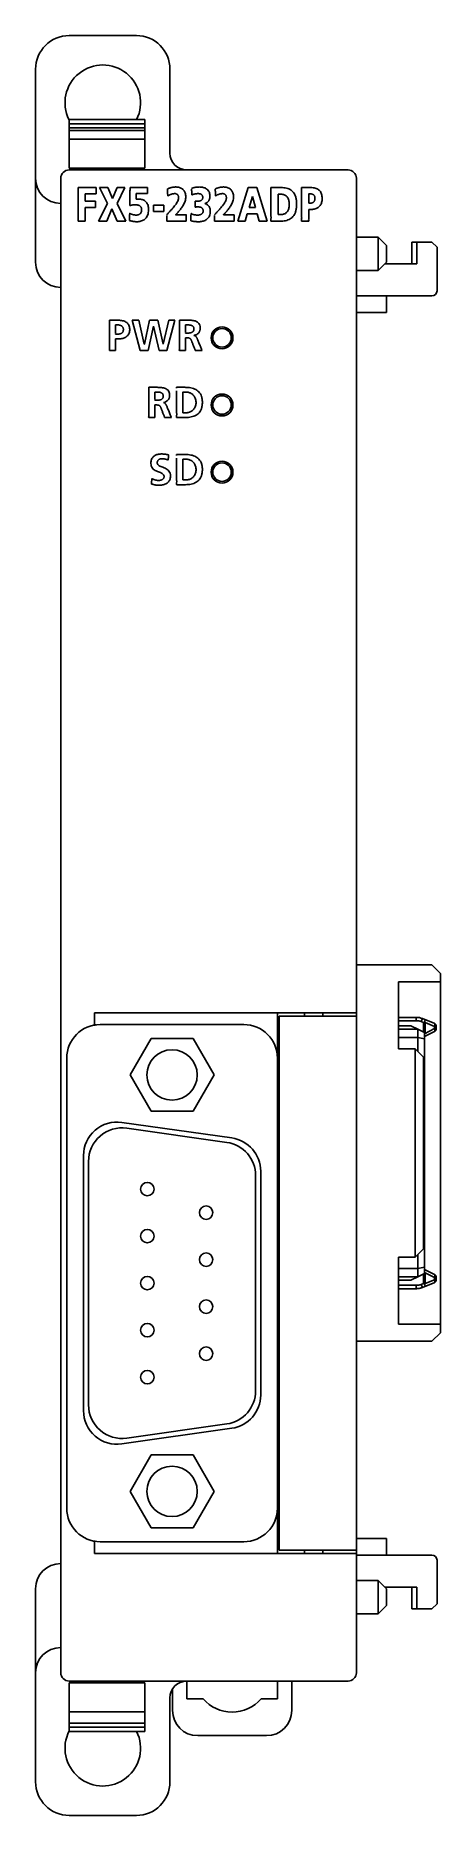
# Model space of a CAD drawing. Extents: x 206 to 231, y 159 to 265.
import ezdxf

# ---------------------------------------------------------------- set-up
doc = ezdxf.new("R2010")
doc.units = 0
doc.header["$MEASUREMENT"] = 0
doc.layers.get('0').update_dxf_attribs({"linetype": 'CONTINUOUS'})

msp = doc.modelspace()

# ---------------------------------------------------------------- linework, layer by layer
at = {"color": 7, "linetype": 'Continuous'}
for p, q in [((208.45425, 265.44904), (212.45425, 265.44904)), ((206.45425, 251.94904), (206.45425, 263.44904)), ((214.45425, 263.44904), (214.45425, 258.44904)), ((212.95425, 260.44904), (208.45424, 260.44904)), ((208.45424, 260.19071), (212.95425, 260.19071)), ((208.45424, 259.96184), (212.95425, 259.96184)), ((208.45425, 257.54904), (208.45425, 260.44904)), ((208.45425, 259.79863), (212.95425, 259.79863)), ((212.95425, 260.44904), (212.95425, 257.54904)), ((208.45424, 259.28187), (212.95425, 259.28187)), ((207.95425, 167.94904), (207.95425, 256.94904)), ((212.95425, 257.54904), (208.45425, 257.54904)), ((208.45425, 257.44904), (225.05425, 257.44904)), ((209.95425, 257.44904), (209.95425, 257.54904)), ((210.45424, 257.44904), (210.45424, 257.54904)), ((210.95425, 257.54904), (210.95425, 257.44904)), ((211.45425, 257.54904), (211.45424, 257.44904)), ((225.55425, 256.94904), (225.55425, 167.94904)), ((210.05139, 256.39777), (208.98066, 256.39777)), ((208.98066, 256.39777), (208.98066, 254.39893)), ((209.40716, 255.58163), (209.40716, 256.01984)), ((209.40716, 256.01984), (210.05139, 256.01984)), ((210.02383, 255.58163), (209.40716, 255.58163)), ((210.02383, 255.2037), (210.02383, 255.58163)), ((210.05139, 256.01984), (210.05139, 256.39777)), ((210.75971, 256.39777), (210.26223, 256.39777)), ((210.26223, 256.39777), (210.72526, 255.44985)), ((211.02808, 255.73907), (210.75971, 256.39777)), ((211.30334, 256.39777), (211.02808, 255.73907)), ((211.30334, 255.44985), (211.77119, 256.39777)), ((211.77119, 256.39777), (211.30334, 256.39777)), ((212.07573, 256.39777), (212.075352, 256.362041)), ((212.110438, 256.39777), (212.07573, 256.39777)), ((215.73787, 256.34919), (215.738562, 256.336047)), ((219.10028, 256.39777), (218.49257, 254.39893)), ((219.62325, 256.39777), (219.10028, 256.39777)), ((219.163787, 255.2037), (219.360903, 255.870715)), ((219.360903, 255.870715), (219.547249, 255.2037)), ((220.23992, 254.39893), (219.62325, 256.39777)), ((220.46488, 256.39777), (220.46488, 256.334718)), ((220.784016, 256.39777), (220.46488, 256.39777)), ((222.287, 256.39777), (222.287, 256.333218)), ((222.303444, 256.39777), (222.287, 256.39777)), ((222.570908, 256.39777), (222.303444, 256.39777)), ((222.71384, 256.016968), (222.715126, 256.01984)), ((222.71384, 255.47569), (222.71384, 255.539108)), ((222.774044, 255.47569), (222.71384, 255.47569)), ((209.40716, 254.39893), (209.40716, 255.2037)), ((209.40716, 255.2037), (210.02383, 255.2037)), ((210.72526, 255.44985), (210.20711, 254.39893)), ((210.6908, 254.39893), (210.99811, 255.13497)), ((210.99811, 255.13497), (211.30782, 254.39893)), ((211.81666, 254.39893), (211.30334, 255.44985)), ((214.09456, 255.35821), (213.47306, 255.35821)), ((213.47306, 255.35821), (213.47306, 254.98029)), ((213.47306, 254.98029), (214.09456, 254.98029)), ((214.09456, 254.98029), (214.09456, 255.35821)), ((214.26612, 254.77978), (214.26612, 254.767172)), ((217.11177, 254.77978), (217.11177, 254.767172)), ((218.92596, 254.39893), (219.05205, 254.8256)), ((219.05205, 254.8256), (219.65288, 254.8256)), ((219.163787, 255.2037), (219.547249, 255.2037)), ((219.65288, 254.8256), (219.77208, 254.39893)), ((220.89139, 254.79408), (220.89139, 254.934929)), ((220.981789, 254.79408), (220.89139, 254.79408)), ((208.98066, 254.39893), (209.40716, 254.39893)), ((210.20711, 254.39893), (210.6908, 254.39893)), ((211.30782, 254.39893), (211.81666, 254.39893)), ((218.49257, 254.39893), (218.92596, 254.39893)), ((219.77208, 254.39893), (220.23992, 254.39893)), ((226.85424, 253.44905), (225.55425, 253.44905)), ((226.85424, 251.44905), (226.85424, 253.44905)), ((227.35425, 252.94904), (226.85424, 253.44905)), ((227.35425, 252.94904), (227.35425, 251.94904)), ((228.85424, 251.84904), (228.85424, 253.14903)), ((228.85425, 253.14904), (230.05425, 253.14904)), ((229.15426, 253.14903), (229.15426, 251.84904)), ((230.35425, 252.84904), (230.05425, 253.14904)), ((230.35425, 252.84904), (230.35425, 250.24904)), ((225.55425, 251.44905), (226.85424, 251.44905)), ((226.85424, 251.44905), (227.35425, 251.94904)), ((227.25425, 251.84904), (229.15425, 251.84904)), ((230.05425, 249.94904), (225.55425, 249.94904)), ((227.35425, 248.94904), (227.35425, 249.94904)), ((210.84997, 248.50075), (210.84997, 246.698868)), ((210.864701, 248.50075), (210.84997, 248.50075)), ((211.104298, 248.50075), (210.864701, 248.50075)), ((211.21067, 248.214321), (211.21215, 248.21722)), ((212.59077, 248.50075), (212.21147, 248.50075)), ((212.21147, 248.50075), (212.68862, 246.70103)), ((212.92598, 247.06208), (212.59077, 248.50075)), ((213.23811, 248.50075), (212.93081, 247.06208)), ((213.15543, 246.70103), (213.47513, 248.13988)), ((213.728, 248.50075), (213.23811, 248.50075)), ((213.47513, 248.13988), (213.4803, 248.13988)), ((213.4803, 248.13988), (213.80517, 246.70103)), ((214.04495, 247.06208), (213.728, 248.50075)), ((214.38808, 248.50075), (214.05012, 247.06208)), ((214.26922, 246.70103), (214.73845, 248.50075)), ((214.73845, 248.50075), (214.38808, 248.50075)), ((215.01647, 248.50075), (215.01647, 248.441008)), ((215.029393, 248.50075), (215.01647, 248.50075)), ((215.351245, 248.50075), (215.029393, 248.50075)), ((215.37751, 248.214661), (215.378897, 248.21722)), ((227.35425, 248.94904), (225.55425, 248.94904)), ((211.21067, 247.6679), (211.21067, 247.685228)), ((211.279929, 247.6679), (211.21067, 247.6679)), ((211.322417, 247.38437), (211.342355, 247.38437)), ((212.93081, 247.06208), (212.92598, 247.06208)), ((214.05012, 247.06208), (214.04495, 247.06208)), ((215.37751, 247.73232), (215.37751, 247.747616)), ((215.460723, 247.73232), (215.37751, 247.73232)), ((218.15425, 247.19904), (218.15425, 247.69904)), ((212.68862, 246.70103), (213.15543, 246.70103)), ((213.80517, 246.70103), (214.26922, 246.70103)), ((213.19401, 244.50099), (213.19401, 244.441248)), ((213.206933, 244.50099), (213.19401, 244.50099)), ((213.528794, 244.50099), (213.206933, 244.50099)), ((213.55506, 244.214901), (213.556447, 244.21746)), ((214.8511, 244.50099), (214.8511, 244.44422)), ((215.120977, 244.50099), (214.8511, 244.50099)), ((213.55506, 243.73257), (213.55506, 243.747865)), ((213.638273, 243.73257), (213.55506, 243.73257)), ((215.21215, 242.98498), (215.21215, 243.128619)), ((215.290438, 242.98498), (215.21215, 242.98498)), ((218.15425, 243.19904), (218.15425, 243.69904)), ((214.34398, 240.1712), (214.348101, 240.207399)), ((214.8511, 240.50124), (214.8511, 240.44447)), ((215.120977, 240.50124), (214.8511, 240.50124)), ((218.15425, 239.19904), (218.15425, 239.69904)), ((215.21215, 238.98522), (215.21215, 239.12886)), ((215.290438, 238.98522), (215.21215, 238.98522)), ((225.55425, 210.09904), (230.05425, 210.09904)), ((230.55425, 209.59904), (230.05425, 210.09904)), ((228.05425, 205.09904), (228.05425, 209.09904)), ((228.05425, 209.09904), (230.55425, 209.09904)), ((230.55425, 209.59904), (230.55425, 188.19904)), ((209.95425, 206.48228), (209.95425, 207.24904)), ((209.95425, 207.24904), (225.55425, 207.24904)), ((220.85425, 175.04904), (220.85425, 207.24904)), ((220.95425, 175.24904), (220.95425, 207.04904)), ((220.95425, 207.04904), (225.55425, 207.04904)), ((222.45425, 207.24904), (222.45426, 207.04905)), ((223.55425, 207.24904), (223.55425, 207.04904)), ((228.05425, 206.77904), (229.11166, 206.77903)), ((229.11167, 206.97904), (228.05426, 206.97905)), ((229.11166, 206.97905), (229.11166, 206.77903)), ((229.40878, 206.72181), (229.48304, 206.90753)), ((229.40878, 206.72181), (229.55113, 206.66489)), ((229.62541, 206.85057), (229.48306, 206.90752)), ((230.17853, 206.62933), (229.62541, 206.85057)), ((209.95425, 206.55632), (210.05491, 206.53344)), ((210.30425, 206.54904), (218.85425, 206.54904)), ((213.32925, 205.7141), (212.07925, 203.54904)), ((215.82925, 205.7141), (213.32925, 205.7141)), ((217.07925, 203.54904), (215.82925, 205.7141)), ((228.05425, 205.77904), (229.20426, 205.77754)), ((228.80424, 206.47904), (228.05426, 206.47904)), ((228.05426, 206.27904), (229.20426, 206.27904)), ((228.80425, 206.47904), (229.20425, 206.27904)), ((229.20426, 205.77754), (229.20425, 204.94904)), ((229.60424, 206.07905), (229.20426, 206.27904)), ((229.20426, 206.27904), (229.20426, 205.77754)), ((229.60424, 205.69619), (229.20426, 205.77754)), ((229.55113, 206.66489), (229.55114, 206.1056)), ((230.20348, 206.30515), (229.60424, 206.00553)), ((229.60425, 205.83154), (230.19369, 206.12626)), ((229.60425, 206.07904), (229.60425, 191.71904)), ((229.60425, 206.07904), (229.65036, 206.05598)), ((229.65035, 206.05598), (229.65035, 206.66489)), ((229.65035, 206.66489), (230.20348, 206.44363)), ((230.20348, 206.44363), (230.20348, 206.30515)), ((230.20348, 206.44363), (230.30425, 206.44363)), ((230.20348, 206.30515), (230.30425, 206.30515)), ((230.30425, 206.44363), (230.30425, 206.30515)), ((229.05425, 205.09904), (228.05425, 205.09904)), ((229.55425, 204.59904), (229.05425, 205.09904)), ((229.05426, 192.69905), (229.05426, 205.09905)), ((229.55425, 193.19904), (229.55425, 204.59904)), ((208.30425, 177.74904), (208.30425, 204.54904)), ((212.07925, 203.54904), (213.32925, 201.38398)), ((215.82925, 201.38398), (217.07925, 203.54904)), ((218.13578, 199.79337), (211.58578, 200.72465)), ((211.88578, 200.37898), (217.83578, 199.53301)), ((213.32925, 201.38398), (215.82925, 201.38398)), ((209.30425, 198.74457), (209.30425, 183.55351)), ((209.60425, 183.89919), (209.60425, 198.3989)), ((219.55425, 197.55292), (219.55425, 184.74516)), ((219.85425, 184.48479), (219.85425, 197.81329)), ((229.55425, 193.19904), (229.05425, 192.69904)), ((228.05425, 192.69904), (229.05425, 192.69904)), ((228.05425, 188.69904), (228.05425, 192.69904)), ((229.20426, 192.02054), (228.05425, 192.01904)), ((229.20425, 192.84904), (229.20426, 192.02054)), ((229.20426, 192.02054), (229.60424, 192.10189)), ((229.20426, 192.02054), (229.20426, 191.51903)), ((230.19369, 191.67182), (229.60425, 191.96654)), ((229.11166, 191.01905), (228.05425, 191.01904)), ((229.20426, 191.51903), (228.05426, 191.51903)), ((228.05426, 191.31904), (228.80424, 191.31904)), ((228.05426, 190.81905), (229.11167, 190.81904)), ((229.20425, 191.51904), (228.80425, 191.31904)), ((229.11166, 191.01905), (229.11166, 190.81905)), ((229.60424, 191.71903), (229.20426, 191.51903)), ((229.55113, 191.13319), (229.40878, 191.07626)), ((229.48304, 190.89057), (229.40878, 191.07626)), ((229.48306, 190.89056), (229.62541, 190.94751)), ((229.55114, 191.69248), (229.55113, 191.13319)), ((229.60424, 191.79255), (230.20348, 191.49293)), ((229.65036, 191.7421), (229.60425, 191.71904)), ((229.62541, 190.94751), (230.17853, 191.16875)), ((229.65035, 191.13319), (229.65035, 191.7421)), ((230.20348, 191.35444), (229.65035, 191.13319)), ((230.20348, 191.49293), (230.20348, 191.35444)), ((230.30425, 191.49293), (230.20348, 191.49293)), ((230.30425, 191.35444), (230.20348, 191.35444)), ((230.30425, 191.49293), (230.30425, 191.35445)), ((230.55425, 188.69904), (228.05425, 188.69904)), ((230.05425, 187.69904), (225.55425, 187.69904)), ((230.55425, 188.19904), (230.05425, 187.69904)), ((220.85425, 184.44904), (220.95424, 184.44904)), ((211.58578, 181.57343), (218.13578, 182.50471)), ((217.83578, 182.76507), (211.88578, 181.9191)), ((220.95424, 182.54904), (220.85425, 182.54904)), ((213.32925, 180.9141), (212.07925, 178.74904)), ((215.82925, 180.9141), (213.32925, 180.9141)), ((217.07925, 178.74904), (215.82925, 180.9141)), ((212.07925, 178.74904), (213.32925, 176.58398)), ((215.82925, 176.58398), (217.07925, 178.74904)), ((213.32925, 176.58398), (215.82925, 176.58398)), ((209.95425, 175.04904), (209.95425, 175.8158)), ((225.55425, 175.04904), (209.95425, 175.04904)), ((218.85425, 175.74904), (210.30425, 175.74904)), ((220.85425, 175.54904), (220.95425, 175.54904)), ((225.55425, 175.24904), (220.95425, 175.24904)), ((222.45426, 175.24905), (222.45425, 175.04904)), ((223.55425, 175.24904), (223.55425, 175.04904)), ((225.55425, 175.94904), (227.35425, 175.94904)), ((225.55425, 174.94904), (230.05425, 174.94904)), ((227.35425, 174.94904), (227.35425, 175.94904)), ((230.35425, 174.64904), (230.35425, 172.04904)), ((206.45425, 161.44904), (206.45425, 172.94904)), ((226.85424, 173.44905), (225.55425, 173.44905)), ((226.85424, 171.44905), (226.85424, 173.44905)), ((227.35425, 172.94904), (226.85424, 173.44905)), ((229.15425, 173.04904), (227.25425, 173.04904)), ((227.35425, 172.94904), (227.35425, 171.94904)), ((228.85424, 171.74904), (228.85424, 173.04903)), ((229.15426, 173.04903), (229.15426, 171.74904)), ((226.85424, 171.44905), (227.35425, 171.94904)), ((230.05425, 171.74904), (228.85425, 171.74904)), ((230.05425, 171.74904), (230.35425, 172.04904)), ((225.55425, 171.44905), (226.85424, 171.44905)), ((225.05425, 167.44904), (208.45425, 167.44904)), ((208.45425, 167.34904), (208.45425, 164.44904)), ((208.45425, 167.34904), (212.95425, 167.34903)), ((212.95425, 164.44904), (212.95425, 167.34904)), ((214.45425, 161.44904), (214.45425, 166.44904)), ((214.60425, 166.97582), (214.60425, 165.69904)), ((215.45425, 166.39904), (215.45424, 167.44903)), ((220.85425, 167.44904), (220.85425, 166.39904)), ((221.70425, 165.69904), (221.70425, 167.44904)), ((212.95425, 165.61623), (208.45424, 165.61623)), ((216.43378, 166.39904), (215.45425, 166.39904)), ((220.85425, 166.39904), (219.87471, 166.39904)), ((212.95425, 164.93623), (208.45424, 164.93623)), ((212.95425, 164.70739), (208.45424, 164.70739)), ((208.45424, 164.44903), (212.95425, 164.44903)), ((220.20425, 164.19904), (216.10425, 164.19904)), ((212.45425, 159.44904), (208.45425, 159.44904))]:
    msp.add_line(p, q, dxfattribs=at)
for points in [[(229.55113, 206.66489), (229.55558, 206.66403), (229.55644, 206.66848), (229.559835, 206.667825), (229.56049, 206.67122), (229.562695, 206.670795), (229.56312, 206.673), (229.56484, 206.67267), (229.56517, 206.67439), (229.567075, 206.674025), (229.56744, 206.67593), (229.569465, 206.675535), (229.56986, 206.67756), (229.571835, 206.677175), (229.57222, 206.67915), (229.574165, 206.678775), (229.57454, 206.68072), (229.576495, 206.680345), (229.57687, 206.6823), (229.578825, 206.681925), (229.5792, 206.68388), (229.581155, 206.683505), (229.58153, 206.68546), (229.58348, 206.68508), (229.58386, 206.68703), (229.585805, 206.686655), (229.58618, 206.6886), (229.58812, 206.68823), (229.58849, 206.69017), (229.59043, 206.68979), (229.59081, 206.69173), (229.59274, 206.69136), (229.59311, 206.69329), (229.59504, 206.69292), (229.59541, 206.69485), (229.59733, 206.69448), (229.5977, 206.6964), (229.599615, 206.696025), (229.59999, 206.69794), (229.601895, 206.697575), (229.60226, 206.69948), (229.604165, 206.699115), (229.60453, 206.70102), (229.606425, 206.700655), (229.60679, 206.70255), (229.608675, 206.702185), (229.60904, 206.70407), (229.61092, 206.70371), (229.61128, 206.70559), (229.613155, 206.705225), (229.61352, 206.7071), (229.61538, 206.70674), (229.61574, 206.7086), (229.61759, 206.70824), (229.61795, 206.71009), (229.62015, 206.71158)], [(229.62015, 206.71158), (229.622341, 206.719388), (229.62448, 206.72721), (229.626112, 206.733139), (229.62766, 206.73909), (229.628617, 206.742911), (229.62954, 206.74674), (229.630184, 206.749664), (229.63082, 206.75259), (229.631496, 206.755788), (229.63215, 206.75899), (229.632837, 206.762352), (229.63349, 206.76572), (229.634085, 206.768932), (229.63465, 206.77215), (229.635164, 206.775233), (229.63565, 206.77832), (229.636095, 206.781338), (229.63651, 206.78436), (229.636887, 206.787303), (229.63723, 206.79025), (229.637537, 206.793083), (229.63781, 206.79592), (229.638038, 206.798644), (229.63823, 206.80137), (229.638384, 206.803974), (229.6385, 206.80658), (229.63858, 206.80906), (229.63862, 206.81154), (229.638622, 206.81389), (229.63858, 206.81624), (229.638508, 206.818461), (229.63839, 206.82068), (229.638244, 206.822752), (229.63805, 206.82482), (229.637831, 206.826753), (229.63756, 206.82868), (229.637267, 206.83046), (229.63692, 206.83223), (229.636559, 206.833867), (229.63614, 206.83549), (229.63571, 206.836974), (229.63522, 206.83844), (229.634726, 206.839773), (229.63417, 206.84108), (229.633617, 206.842266), (229.633, 206.84342), (229.632381, 206.844455), (229.6317, 206.84545), (229.631019, 206.846334), (229.63028, 206.84717), (229.629547, 206.847913), (229.62876, 206.8486), (229.627973, 206.849197), (229.62714, 206.84973), (229.62542, 206.85058)], [(229.62015, 206.71158), (229.621326, 206.70983), (229.6225, 206.70808), (229.623401, 206.706746), (229.6243, 206.70541), (229.62488, 206.70454), (229.62546, 206.70367), (229.625915, 206.70299), (229.62637, 206.70231), (229.626865, 206.70156), (229.62736, 206.70081), (229.62789, 206.70001), (229.62842, 206.69921), (229.628935, 206.698425), (229.62945, 206.69764), (229.62996, 206.69687), (229.63047, 206.6961), (229.63098, 206.695325), (229.63149, 206.69455), (229.632, 206.69377), (229.63251, 206.69299), (229.633015, 206.69221), (229.63352, 206.69143), (229.634025, 206.690655), (229.63453, 206.68988), (229.635035, 206.6891), (229.63554, 206.68832), (229.636045, 206.68754), (229.63655, 206.68676), (229.637055, 206.68598), (229.63756, 206.6852), (229.63806, 206.68442), (229.63856, 206.68364), (229.63906, 206.682855), (229.63956, 206.68207), (229.640055, 206.68129), (229.64055, 206.68051), (229.64105, 206.67973), (229.64155, 206.67895), (229.642045, 206.67817), (229.64254, 206.67739), (229.643035, 206.67661), (229.64353, 206.67583), (229.64402, 206.675045), (229.64451, 206.67426), (229.645, 206.67348), (229.64549, 206.6727), (229.64598, 206.67192), (229.64647, 206.67114), (229.64696, 206.670355), (229.64745, 206.66957), (229.647935, 206.66879), (229.64842, 206.66801), (229.648905, 206.66723), (229.64939, 206.66645), (229.65035, 206.66489)], [(230.20348, 206.44363), (230.205929, 206.452661), (230.20827, 206.46172), (230.210065, 206.468649), (230.21169, 206.47562), (230.212675, 206.480193), (230.21359, 206.48478), (230.214184, 206.488394), (230.21476, 206.49201), (230.215364, 206.495986), (230.21592, 206.49997), (230.216494, 206.504181), (230.217, 206.5084), (230.217425, 206.512492), (230.21779, 206.51659), (230.218084, 206.520583), (230.21832, 206.52458), (230.218497, 206.528534), (230.21861, 206.53249), (230.218664, 206.536395), (230.21865, 206.5403), (230.21858, 206.544111), (230.21844, 206.54792), (230.218237, 206.551632), (230.21796, 206.55534), (230.217623, 206.558934), (230.21721, 206.56252), (230.21675, 206.565996), (230.21621, 206.56946), (230.215616, 206.572788), (230.21494, 206.5761), (230.214222, 206.579285), (230.21342, 206.58245), (230.212573, 206.585463), (230.21164, 206.58845), (230.210674, 206.591301), (230.20962, 206.59412), (230.208534, 206.596789), (230.20736, 206.59942), (230.206164, 206.601902), (230.20488, 206.60434), (230.203573, 206.606631), (230.20218, 206.60887), (230.200772, 206.61097), (230.19928, 206.61301), (230.19778, 206.614903), (230.1962, 206.61673), (230.194607, 206.618432), (230.19294, 206.62006), (230.191268, 206.621554), (230.18953, 206.62297), (230.187785, 206.624272), (230.18598, 206.62549), (230.184171, 206.62659), (230.18231, 206.6276), (230.17852, 206.62932)], [(230.30425, 206.44363), (230.303843, 206.451805), (230.30327, 206.45997), (230.302836, 206.466261), (230.30215, 206.47253), (230.301569, 206.476673), (230.30089, 206.4808), (230.300162, 206.484073), (230.29941, 206.48734), (230.298538, 206.490953), (230.2976, 206.49455), (230.296584, 206.498397), (230.29548, 206.50222), (230.294297, 206.505972), (230.29304, 206.5097), (230.291699, 206.513378), (230.29029, 206.51703), (230.288796, 206.520705), (230.28723, 206.52435), (230.285577, 206.528007), (230.28385, 206.53163), (230.282036, 206.535234), (230.28015, 206.5388), (230.278191, 206.542345), (230.27616, 206.54585), (230.274035, 206.549332), (230.27184, 206.55277), (230.269575, 206.556179), (230.26724, 206.55954), (230.264824, 206.56286), (230.26234, 206.56613), (230.259788, 206.569362), (230.25717, 206.57254), (230.254477, 206.575663), (230.25172, 206.57873), (230.248901, 206.581749), (230.24602, 206.58471), (230.243074, 206.587606), (230.24007, 206.59044), (230.237013, 206.593212), (230.2339, 206.59592), (230.230737, 206.598553), (230.22752, 206.60112), (230.22426, 206.603623), (230.22095, 206.60606), (230.217599, 206.608414), (230.2142, 206.6107), (230.210772, 206.612905), (230.2073, 206.61504), (230.2038, 206.617095), (230.20026, 206.61908), (230.196699, 206.620981), (230.1931, 206.62281), (230.189497, 206.624552), (230.18586, 206.62622), (230.17853, 206.62933)], [(230.19368, 206.12628), (230.19748, 206.128863), (230.20114, 206.13164), (230.20399, 206.133804), (230.20662, 206.13623), (230.208281, 206.13803), (230.20985, 206.13991), (230.210963, 206.141662), (230.21205, 206.14343), (230.21323, 206.145456), (230.21434, 206.14752), (230.215535, 206.149787), (230.21664, 206.1521), (230.217668, 206.154525), (230.21862, 206.15698), (230.219499, 206.159559), (230.22031, 206.16216), (230.221071, 206.164916), (230.22176, 206.16769), (230.222406, 206.170602), (230.22298, 206.17353), (230.223489, 206.17659), (230.22393, 206.17966), (230.224303, 206.182851), (230.22461, 206.18605), (230.224852, 206.189373), (230.22503, 206.1927), (230.225141, 206.196134), (230.22519, 206.19957), (230.22517, 206.203105), (230.22509, 206.20664), (230.224939, 206.210266), (230.22473, 206.21389), (230.224448, 206.217587), (230.22411, 206.22128), (230.223707, 206.225043), (230.22325, 206.2288), (230.22273, 206.232609), (230.22216, 206.23641), (230.221524, 206.240254), (230.22084, 206.24409), (230.220088, 206.24796), (230.21929, 206.25182), (230.218442, 206.255695), (230.21755, 206.25956), (230.216602, 206.263435), (230.21561, 206.2673), (230.214571, 206.271161), (230.21349, 206.27501), (230.212364, 206.278846), (230.2112, 206.28267), (230.210004, 206.286466), (230.20877, 206.29025), (230.207499, 206.294002), (230.20619, 206.29774), (230.20348, 206.30515)], [(230.19369, 206.12626), (230.201145, 206.130488), (230.20851, 206.13487), (230.214148, 206.138213), (230.21964, 206.14179), (230.223156, 206.144237), (230.22661, 206.14677), (230.229207, 206.148921), (230.23179, 206.15109), (230.234617, 206.153515), (230.2374, 206.15599), (230.240346, 206.158626), (230.24323, 206.16133), (230.245997, 206.164043), (230.24871, 206.16681), (230.25131, 206.169592), (230.25386, 206.17242), (230.256373, 206.175316), (230.25883, 206.17826), (230.261239, 206.181242), (230.26359, 206.18427), (230.265869, 206.187339), (230.26809, 206.19045), (230.270245, 206.19359), (230.27234, 206.19677), (230.27436, 206.199976), (230.27632, 206.20322), (230.278216, 206.206483), (230.28005, 206.20978), (230.281806, 206.213099), (230.2835, 206.21645), (230.285126, 206.219805), (230.28669, 206.22319), (230.288171, 206.226587), (230.28959, 206.23001), (230.290941, 206.233428), (230.29223, 206.23687), (230.293441, 206.240309), (230.29459, 206.24377), (230.295671, 206.247221), (230.29669, 206.25069), (230.297635, 206.254147), (230.29852, 206.25762), (230.29933, 206.261073), (230.30008, 206.26454), (230.30076, 206.267979), (230.30138, 206.27143), (230.301939, 206.274855), (230.30244, 206.27829), (230.302868, 206.281697), (230.30324, 206.28511), (230.303553, 206.288483), (230.30381, 206.29186), (230.304004, 206.295199), (230.30414, 206.29854), (230.30425, 206.30515)], [(229.48306, 190.89056), (229.468949, 190.885219), (229.4548, 190.87998), (229.444024, 190.87598), (229.43319, 190.87214), (229.42617, 190.869735), (229.41913, 190.86739), (229.413637, 190.86569), (229.40814, 190.864), (229.40207, 190.862157), (229.39599, 190.86035), (229.389528, 190.858434), (229.38305, 190.85657), (229.376726, 190.854804), (229.37039, 190.85308), (229.36417, 190.851441), (229.35794, 190.84984), (229.35168, 190.848275), (229.34541, 190.84675), (229.339135, 190.845259), (229.33285, 190.84381), (229.326584, 190.84241), (229.32031, 190.84105), (229.314054, 190.839735), (229.30779, 190.83846), (229.301544, 190.837235), (229.29529, 190.83605), (229.289049, 190.8349), (229.2828, 190.83379), (229.276573, 190.832731), (229.27034, 190.83171), (229.264123, 190.830731), (229.2579, 190.82979), (229.251703, 190.828896), (229.2455, 190.82804), (229.239312, 190.827221), (229.23312, 190.82644), (229.226952, 190.825706), (229.22078, 190.82501), (229.214627, 190.824356), (229.20847, 190.82374), (229.202342, 190.823161), (229.19621, 190.82262), (229.190096, 190.822121), (229.18398, 190.82166), (229.177891, 190.821237), (229.1718, 190.82085), (229.165736, 190.820502), (229.15967, 190.82019), (229.153631, 190.819922), (229.14759, 190.81969), (229.141576, 190.819492), (229.13556, 190.81933), (229.129575, 190.819202), (229.12359, 190.81911), (229.11167, 190.81904)], [(229.62015, 191.08649), (229.61594, 191.08568), (229.61513, 191.08989), (229.611905, 191.089265), (229.61128, 191.09249), (229.609175, 191.092085), (229.60877, 191.09419), (229.60711, 191.09387), (229.60679, 191.09553), (229.604955, 191.095175), (229.6046, 191.09701), (229.60264, 191.09663), (229.60226, 191.09859), (229.600335, 191.098225), (229.59997, 191.10015), (229.59807, 191.09978), (229.5977, 191.10168), (229.59578, 191.10131), (229.59541, 191.10323), (229.59348, 191.10286), (229.59311, 191.10479), (229.591175, 191.104415), (229.5908, 191.10635), (229.588865, 191.105975), (229.58849, 191.10791), (229.58655, 191.10754), (229.58618, 191.10948), (229.584235, 191.109105), (229.58386, 191.11105), (229.58191, 191.11067), (229.58153, 191.11262), (229.579575, 191.112245), (229.5792, 191.1142), (229.57725, 191.11382), (229.57687, 191.11577), (229.574915, 191.115395), (229.57454, 191.11735), (229.572575, 191.116975), (229.5722, 191.11894), (229.57024, 191.11856), (229.56986, 191.12052), (229.5679, 191.12014), (229.56752, 191.1221), (229.56555, 191.12172), (229.56517, 191.12369), (229.56321, 191.12331), (229.56283, 191.12527), (229.560865, 191.124895), (229.56049, 191.12686), (229.55853, 191.12648), (229.55815, 191.12844), (229.55619, 191.12806), (229.55581, 191.13002), (229.553845, 191.129645), (229.55347, 191.13161), (229.55113, 191.13319)], [(229.65035, 191.13319), (229.649251, 191.13142), (229.64815, 191.12965), (229.647311, 191.128294), (229.64647, 191.12694), (229.64592, 191.12606), (229.64537, 191.12518), (229.64494, 191.124495), (229.64451, 191.12381), (229.644035, 191.123055), (229.64356, 191.1223), (229.64305, 191.121495), (229.64254, 191.12069), (229.64204, 191.1199), (229.64154, 191.11911), (229.641045, 191.118335), (229.64055, 191.11756), (229.640055, 191.116785), (229.63956, 191.11601), (229.63906, 191.115225), (229.63856, 191.11444), (229.638055, 191.11366), (229.63755, 191.11288), (229.63705, 191.1121), (229.63655, 191.11132), (229.636045, 191.11054), (229.63554, 191.10976), (229.635035, 191.10898), (229.63453, 191.1082), (229.634025, 191.10742), (229.63352, 191.10664), (229.633015, 191.105865), (229.63251, 191.10509), (229.632, 191.10431), (229.63149, 191.10353), (229.63098, 191.102755), (229.63047, 191.10198), (229.62996, 191.1012), (229.62945, 191.10042), (229.628935, 191.099645), (229.62842, 191.09887), (229.627905, 191.098095), (229.62739, 191.09732), (229.62688, 191.096545), (229.62637, 191.09577), (229.62585, 191.094995), (229.62533, 191.09422), (229.624815, 191.093445), (229.6243, 191.09267), (229.623785, 191.091895), (229.62327, 191.09112), (229.62275, 191.09035), (229.62223, 191.08958), (229.62171, 191.088805), (229.62119, 191.08803), (229.62015, 191.08649)], [(229.62015, 191.08649), (229.622341, 191.078682), (229.62448, 191.07086), (229.626112, 191.064931), (229.62766, 191.05898), (229.628617, 191.055164), (229.62954, 191.05134), (229.630184, 191.048411), (229.63082, 191.04548), (229.631496, 191.042282), (229.63215, 191.03908), (229.632836, 191.035723), (229.63349, 191.03236), (229.634085, 191.029148), (229.63465, 191.02593), (229.635164, 191.022847), (229.63565, 191.01976), (229.636095, 191.016742), (229.63651, 191.01372), (229.636887, 191.010777), (229.63723, 191.00783), (229.637537, 191.004997), (229.63781, 191.00216), (229.638038, 190.999436), (229.63823, 190.99671), (229.638384, 190.994106), (229.6385, 190.9915), (229.63858, 190.989015), (229.63862, 190.98653), (229.638622, 190.98418), (229.63858, 190.98183), (229.638508, 190.979614), (229.63839, 190.9774), (229.638244, 190.975328), (229.63805, 190.97326), (229.637831, 190.971327), (229.63756, 190.9694), (229.637267, 190.967615), (229.63692, 190.96584), (229.636559, 190.964203), (229.63614, 190.96258), (229.63571, 190.961101), (229.63522, 190.95964), (229.634727, 190.958303), (229.63417, 190.95699), (229.633617, 190.955809), (229.633, 190.95466), (229.632381, 190.953625), (229.6317, 190.95263), (229.631019, 190.951746), (229.63028, 190.95091), (229.629547, 190.950167), (229.62876, 190.94948), (229.627973, 190.948883), (229.62714, 190.94835), (229.62542, 190.9475)], [(230.20348, 191.35444), (230.205993, 191.345135), (230.20839, 191.3358), (230.210231, 191.328672), (230.21189, 191.3215), (230.212892, 191.316813), (230.21382, 191.31211), (230.214404, 191.308426), (230.21497, 191.30474), (230.215565, 191.300689), (230.21611, 191.29663), (230.216676, 191.292349), (230.21717, 191.28806), (230.217582, 191.283918), (230.21793, 191.27977), (230.2182, 191.275742), (230.21841, 191.27171), (230.218558, 191.267726), (230.21864, 191.26374), (230.21867, 191.259825), (230.21863, 191.25591), (230.218521, 191.252104), (230.21834, 191.2483), (230.218107, 191.244607), (230.2178, 191.24092), (230.217433, 191.237351), (230.21699, 191.23379), (230.216495, 191.230354), (230.21592, 191.22693), (230.215296, 191.223652), (230.21459, 191.22039), (230.213842, 191.217264), (230.21301, 191.21416), (230.212142, 191.211207), (230.21119, 191.20828), (230.210208, 191.205499), (230.20914, 191.20275), (230.208043, 191.200156), (230.20686, 191.1976), (230.205658, 191.195188), (230.20437, 191.19282), (230.203067, 191.190605), (230.20168, 191.18844), (230.20028, 191.186416), (230.1988, 191.18445), (230.197318, 191.182623), (230.19576, 191.18086), (230.194195, 191.179225), (230.19256, 191.17766), (230.190921, 191.176228), (230.18922, 191.17487), (230.187518, 191.17362), (230.18576, 191.17245), (230.184, 191.171387), (230.18219, 191.17041), (230.17852, 191.16875)], [(230.30425, 191.35445), (230.303843, 191.346275), (230.30327, 191.33811), (230.302836, 191.331819), (230.30215, 191.32555), (230.301569, 191.321407), (230.30089, 191.31728), (230.300162, 191.314007), (230.29941, 191.31074), (230.298538, 191.307127), (230.2976, 191.30353), (230.296584, 191.299683), (230.29548, 191.29586), (230.294297, 191.292108), (230.29304, 191.28838), (230.291699, 191.284702), (230.29029, 191.28105), (230.288796, 191.277375), (230.28723, 191.27373), (230.285577, 191.270073), (230.28385, 191.26645), (230.282036, 191.262846), (230.28015, 191.25928), (230.278191, 191.255735), (230.27616, 191.25223), (230.274035, 191.248748), (230.27184, 191.24531), (230.269575, 191.241901), (230.26724, 191.23854), (230.264824, 191.23522), (230.26234, 191.23195), (230.259788, 191.228718), (230.25717, 191.22554), (230.254477, 191.222417), (230.25172, 191.21935), (230.248901, 191.216331), (230.24602, 191.21337), (230.243074, 191.210479), (230.24007, 191.20765), (230.237013, 191.204873), (230.2339, 191.20216), (230.230737, 191.199527), (230.22752, 191.19696), (230.22426, 191.194457), (230.22095, 191.19202), (230.217599, 191.189671), (230.2142, 191.18739), (230.210772, 191.18518), (230.2073, 191.18304), (230.2038, 191.180985), (230.20026, 191.179), (230.196699, 191.177099), (230.1931, 191.17527), (230.189497, 191.173528), (230.18586, 191.17186), (230.17853, 191.16875)], [(230.20348, 191.49293), (230.206429, 191.501433), (230.20928, 191.50997), (230.211462, 191.516495), (230.21349, 191.52307), (230.214747, 191.527376), (230.21594, 191.5317), (230.216753, 191.535108), (230.21755, 191.53852), (230.218402, 191.54227), (230.21921, 191.54603), (230.220057, 191.550004), (230.22084, 191.55399), (230.221538, 191.557855), (230.22218, 191.56173), (230.222742, 191.565501), (230.22325, 191.56928), (230.22371, 191.573027), (230.22411, 191.57678), (230.224452, 191.580482), (230.22473, 191.58419), (230.224943, 191.587813), (230.22509, 191.59144), (230.225174, 191.594975), (230.22519, 191.59851), (230.225146, 191.601946), (230.22503, 191.60538), (230.224857, 191.608707), (230.22461, 191.61203), (230.224304, 191.615234), (230.22392, 191.61843), (230.22349, 191.621501), (230.22298, 191.62456), (230.222416, 191.627489), (230.22177, 191.6304), (230.221082, 191.633176), (230.22031, 191.63593), (230.219493, 191.638544), (230.21859, 191.64113), (230.217658, 191.643582), (230.21664, 191.646), (230.215588, 191.648276), (230.21445, 191.65051), (230.213292, 191.652609), (230.21205, 191.65466), (230.210781, 191.656583), (230.20943, 191.65845), (230.208064, 191.660192), (230.20662, 191.66187), (230.205155, 191.663424), (230.20362, 191.66491), (230.202072, 191.666283), (230.20046, 191.66758), (230.198829, 191.668771), (230.19714, 191.66988), (230.19368, 191.67183)], [(230.19369, 191.67182), (230.201145, 191.667592), (230.20851, 191.66321), (230.214148, 191.659867), (230.21964, 191.65629), (230.223156, 191.653843), (230.22661, 191.65131), (230.229207, 191.649159), (230.23179, 191.64699), (230.234617, 191.64457), (230.2374, 191.6421), (230.240346, 191.639459), (230.24323, 191.63675), (230.245997, 191.634037), (230.24871, 191.63127), (230.25131, 191.628488), (230.25386, 191.62566), (230.256373, 191.622769), (230.25883, 191.61983), (230.261239, 191.616843), (230.26359, 191.61381), (230.265869, 191.610741), (230.26809, 191.60763), (230.270245, 191.60449), (230.27234, 191.60131), (230.27436, 191.598104), (230.27632, 191.59486), (230.278216, 191.591597), (230.28005, 191.5883), (230.281806, 191.584981), (230.2835, 191.58163), (230.285126, 191.578275), (230.28669, 191.57489), (230.288171, 191.571493), (230.28959, 191.56807), (230.290941, 191.564652), (230.29223, 191.56121), (230.293441, 191.557771), (230.29459, 191.55431), (230.295671, 191.550859), (230.29669, 191.54739), (230.297635, 191.543933), (230.29852, 191.54046), (230.29933, 191.537007), (230.30008, 191.53354), (230.30076, 191.530101), (230.30138, 191.52665), (230.301939, 191.523225), (230.30244, 191.51979), (230.302868, 191.516383), (230.30324, 191.51297), (230.303553, 191.509597), (230.30381, 191.50622), (230.304004, 191.502881), (230.30414, 191.49954), (230.30425, 191.49293)]]:
    msp.add_lwpolyline(points, dxfattribs=at)
for centre, radius in [((217.55425, 247.44904), 0.65), ((217.55425, 247.44904), 0.55), ((217.55425, 243.44904), 0.65), ((217.55425, 243.44904), 0.55), ((217.55425, 239.44904), 0.65), ((217.55425, 239.44904), 0.55), ((214.57925, 203.54904), 1.5), ((213.10425, 196.74904), 0.4), ((216.60425, 195.34904), 0.4), ((213.10425, 193.94904), 0.4), ((216.60425, 192.54904), 0.4), ((213.10425, 191.14904), 0.4), ((216.60425, 189.74904), 0.4), ((213.10425, 188.34904), 0.4), ((216.60425, 186.94904), 0.4), ((213.10425, 185.54904), 0.4), ((214.57925, 178.74904), 1.5)]:
    msp.add_circle(centre, radius, dxfattribs=at)
for centre, radius, start, end in [((208.45425, 263.44904), 2, 90, 180), ((212.45425, 263.44904), 2, 0, 90), ((210.45425, 261.44904), 2.25, 333.6122, 206.56505), ((215.45425, 258.44904), 1, 180, 270), ((207.95425, 256.94904), 1.5, 180, 270), ((208.45425, 256.94904), 0.5, 90, 180), ((225.05425, 256.94904), 0.5, 0, 90), ((211.686159, 255.425673), 0.382749, 351.647224, 7.139507), ((213.825793, 255.526677), 1.760663, 177.047613, 181.739118), ((204.832516, 255.778078), 7.236736, 358.727443, 0.059288), ((240.0591, 255.576931), 27.99063, 179.213804, 179.572926), ((108.590126, 257.13958), 103.487691, 359.347466, 359.439264), ((579.76653, 252.30325), 367.713549, 179.382512, 179.404219), ((-1060.528302, 269.788607), 1272.67448, 359.391205, 359.395525), ((212.157041, 1099.464877), 843.067108, 269.996833, 270.003167), ((212.271306, 12.810591), 243.587189, 89.984085, 90.015915), ((212.4195, 324.951846), 68.554123, 269.932694, 270.067306), ((212.465992, 255.719693), 0.025886, 154.435061, 205.564939), ((212.470232, 256.022167), 0.029767, 157.9587, 202.0413), ((213.020369, 255.793071), 0.578236, 177.600007, 182.399993), ((213.110647, 255.948789), 0.668446, 177.924049, 182.075951), ((212.455218, 256.023147), 0.016189, 120.677342, 140.983567), ((212.291986, 255.992), 0.151847, 352.813227, 7.186773), ((208.693731, 255.897753), 3.749005, 359.590069, 0.409931), ((209.495812, 255.844107), 2.94695, 359.478498, 0.521502), ((212.312034, 255.74986), 0.13198, 351.724314, 8.275686), ((212.451869, 255.721414), 0.015855, 234.404066, 266.453495), ((212.466985, 255.983277), 0.0574, 69.580081, 110.419919), ((212.45359, 255.769613), 0.06408, 267.583333, 284.025322), ((212.503691, 255.463226), 0.246652, 94.116497, 98.057269), ((212.406354, 256.512159), 0.806857, 275.663941, 276.775736), ((212.523725, 256.343934), 0.309053, 263.177676, 276.822324), ((212.585242, 237.855874), 18.542091, 89.736693, 90.263307), ((212.707173, 253.873182), 1.849223, 95.937652, 96.384162), ((212.72393, 253.74901), 1.974466, 95.66479, 96.048574), ((212.613399, 254.860119), 0.857873, 94.835511, 95.643703), ((212.582582, 255.228042), 0.488662, 93.577186, 94.871516), ((212.573517, 255.368581), 0.347831, 91.876719, 93.531194), ((212.608527, 254.678244), 1.359676, 87.973125, 92.026875), ((212.574982, 255.216809), 0.499582, 87.229492, 91.474617), ((212.566962, 254.857544), 0.858866, 80.881183, 87.853576), ((212.710773, 261.705289), 5.668478, 269.452584, 270.547416), ((212.752155, 261.191145), 4.794072, 269.023508, 270.976492), ((212.593996, 255.038839), 0.675581, 72.09195, 80.708157), ((212.819846, 212.042661), 43.994444, 89.928481, 90.071519), ((212.620048, 255.117835), 0.592401, 62.548419, 72.140254), ((212.903858, 255.232976), 1.166895, 86.560769, 93.439231), ((212.925126, 244.528059), 11.509121, 89.749269, 90.250731), ((212.651388, 255.17909), 0.523597, 51.773464, 62.501631), ((213.023973, 256.647693), 0.254898, 258.661812, 281.338188), ((212.668825, 255.20228), 0.49459, 40.220451, 51.698019), ((213.015995, 258.401346), 2.364623, 269.018502, 270.981498), ((212.657905, 255.194281), 0.508094, 28.481388, 40.114111), ((213.081836, 255.571355), 0.466404, 86.886058, 93.113942), ((213.09612, 256.364278), 0.04009, 56.659583, 123.340417), ((213.11135, 256.056772), 0.02014, 258.028034, 292.047403), ((213.252573, 256.074946), 0.134935, 172.12694, 187.87306), ((213.085624, 256.390521), 0.033328, 357.132096, 12.561983), ((215.579709, 256.171938), 2.460966, 179.334204, 180.665796), ((251.159848, 256.286729), 38.040948, 179.958757, 180.041243), ((626.994661, 256.33664), 413.875752, 179.996881, 180.003119), ((192.640412, 256.374011), 20.478503, 359.958473, 0.041527), ((203.613599, 256.22994), 9.505356, 359.82275, 0.17725), ((212.51444, 256.118385), 0.604985, 357.635861, 2.364139), ((213.097838, 256.047284), 0.022985, 336.461967, 23.538033), ((214.359878, 256.295624), 0.056075, 166.753999, 197.715545), ((214.342641, 256.281303), 0.046183, 106.225839, 143.964649), ((214.026425, 256.243208), 0.28226, 357.274394, 7.19515), ((215.545851, 256.247445), 1.237611, 180.81758, 183.651964), ((206.760439, 255.840371), 7.557445, 1.980225, 2.489319), ((210.076782, 255.902856), 4.241244, 1.784836, 2.684708), ((215.183625, 256.038991), 0.867666, 180.266577, 184.202967), ((214.353339, 255.917528), 0.035278, 160.472283, 203.997261), ((214.125118, 255.944786), 0.195585, 355.464358, 9.005186), ((214.316451, 255.93494), 0.032099, 278.347286, 312.431733), ((214.913986, 254.992989), 1.455104, 110.678209, 113.673108), ((214.592563, 255.531659), 0.456984, 118.307984, 123.835656), ((214.807197, 255.143647), 0.90039, 115.601282, 118.624044), ((214.96855, 254.858121), 1.600554, 108.327599, 110.800787), ((214.766512, 255.22325), 0.811025, 111.90639, 115.439245), ((214.825145, 255.082078), 0.963881, 108.944454, 112.009152), ((214.861441, 255.177066), 1.264108, 105.427112, 108.264893), ((214.811705, 255.120812), 0.922882, 105.698241, 108.935966), ((214.832836, 255.282404), 1.154956, 102.641992, 105.449285), ((214.796223, 255.177423), 0.864193, 102.291171, 105.725588), ((214.80328, 255.413233), 1.020831, 99.768188, 102.63039), ((214.769052, 255.304168), 0.734569, 98.38256, 102.324996), ((214.78817, 255.500741), 0.932028, 96.950528, 99.765473), ((214.751222, 255.424745), 0.612682, 93.846457, 98.376758), ((214.780361, 255.563756), 0.86853, 94.241989, 96.94219), ((214.739017, 255.631412), 0.405665, 87.781569, 94.084731), ((214.778519, 255.586055), 0.846157, 91.766462, 94.229301), ((214.780047, 255.515867), 0.916358, 88.823424, 91.726687), ((214.743009, 255.754482), 0.282533, 79.459724, 87.624324), ((213.314503, 256.446574), 1.81967, 323.359616, 327.579646), ((214.751861, 255.802407), 0.233798, 69.998196, 79.444125), ((214.783178, 255.539687), 0.892483, 81.774242, 88.993008), ((214.762598, 255.832195), 0.202134, 59.363292, 69.969804), ((213.902911, 256.074766), 1.123637, 327.497873, 333.693743), ((214.770513, 255.84607), 0.186163, 47.837794, 59.283204), ((214.769374, 255.845344), 0.187465, 36.072577, 47.728684), ((214.324275, 255.868899), 0.65468, 333.502203, 342.94468), ((214.80703, 255.704352), 0.726099, 73.419551, 81.777969), ((214.752127, 255.833262), 0.20852, 24.847262, 35.965554), ((214.713872, 255.815704), 0.250612, 14.70303, 24.814839), ((214.56636, 255.795107), 0.401599, 342.879659, 356.430142), ((214.631616, 255.794811), 0.335478, 6.156816, 14.588763), ((214.600007, 255.788253), 0.367621, 357.169731, 6.644669), ((214.842245, 255.822596), 0.602723, 63.864989, 73.420385), ((214.878819, 255.897886), 0.519021, 53.137319, 63.828541), ((214.903249, 255.931556), 0.477427, 41.586062, 53.058996), ((213.94676, 256.081883), 1.488896, 330.68631, 335.733845), ((214.900775, 255.930604), 0.479911, 29.847723, 41.474983), ((214.218221, 255.959943), 1.191305, 335.714746, 342.022058), ((214.858736, 255.907382), 0.527931, 18.62791, 29.762968), ((214.482219, 255.875728), 0.914205, 341.935603, 350.059572), ((214.748524, 255.871491), 0.643834, 8.618623, 18.521741), ((214.60605, 255.851321), 0.788024, 350.253223, 359.553458), ((214.632114, 255.851297), 0.76196, 359.540035, 8.808222), ((216.245364, 254.985763), 1.454814, 108.402927, 110.416248), ((453.448525, 268.796896), 238.036334, 183.009224, 183.021562), ((148.873315, 252.696546), 66.964128, 2.989315, 3.041471), ((233.823331, 257.108697), 18.100403, 182.913433, 183.117354), ((211.083121, 255.847684), 4.674787, 2.637588, 3.393199), ((216.887679, 256.096225), 1.135215, 181.686741, 184.344046), ((215.511875, 255.978663), 0.245885, 358.653071, 7.377715), ((215.79358, 255.966797), 0.036399, 170.373853, 195.656934), ((215.755746, 255.997327), 0.040449, 273.948212, 319.79999), ((216.226021, 255.04617), 1.39139, 106.352496, 108.432441), ((215.848455, 255.873474), 0.11565, 103.675162, 122.309541), ((214.715793, 259.23306), 3.430179, 288.798077, 289.455389), ((216.193573, 255.155677), 1.277177, 104.084307, 106.338856), ((216.01924, 255.501832), 0.522323, 103.439164, 107.947014), ((216.182205, 255.200698), 1.230743, 101.736014, 104.080997), ((216.121291, 255.106557), 0.930522, 101.269906, 103.894174), ((216.179107, 255.214945), 1.216163, 99.333189, 101.729649), ((216.108141, 255.163115), 0.872487, 98.263828, 101.14888), ((215.984325, 255.579968), 0.02621, 155.788285, 204.211715), ((216.593791, 255.504724), 0.633883, 177.697739, 182.302261), ((215.968645, 255.569648), 0.022617, 77.353997, 111.325895), ((215.819271, 255.549703), 0.142492, 352.12817, 7.87183), ((212.776175, 255.450666), 3.184374, 359.485495, 0.514505), ((216.124089, 257.133335), 1.548946, 264.424488, 265.262993), ((216.182898, 255.191021), 1.240386, 96.936255, 99.326762), ((216.124646, 255.054744), 0.982104, 95.682042, 98.308016), ((216.06035, 256.410315), 0.82314, 265.528334, 267.015536), ((216.067322, 256.532217), 0.945241, 266.978224, 268.210567), ((216.12853, 255.013981), 1.023052, 93.104617, 95.672492), ((216.189176, 255.139005), 1.29278, 94.583836, 96.934055), ((216.071395, 256.670956), 1.08404, 268.22439, 269.258116), ((216.07577, 257.020215), 1.433326, 269.263993, 270.025219), ((216.129228, 255.009601), 1.027463, 90.540149, 93.130243), ((216.075105, 258.05768), 2.470791, 270.030059, 270.465568), ((216.198396, 255.01916), 1.412978, 92.35013, 94.568153), ((216.008765, 266.262954), 10.676333, 270.463769, 270.564487), ((216.152356, 251.757028), 3.830304, 90.290276, 90.574525), ((216.128158, 255.348493), 0.68858, 87.082321, 90.716917), ((216.135821, 256.161918), 0.574643, 269.713749, 272.267284), ((216.200978, 254.981246), 1.450966, 90.149211, 92.390586), ((216.142999, 255.883939), 0.296622, 273.006246, 280.005946), ((216.138511, 255.567123), 0.469707, 81.718388, 86.986086), ((216.136154, 255.930702), 0.343866, 279.775241, 286.286302), ((216.202438, 255.260909), 1.17131, 85.641308, 90.256238), ((216.154278, 255.672397), 0.363259, 75.032422, 81.787732), ((216.143263, 255.906678), 0.318813, 286.270667, 293.599188), ((216.177296, 255.757899), 0.274714, 66.304751, 75.064511), ((216.158801, 255.871846), 0.280673, 293.539347, 302.028654), ((216.201342, 255.812637), 0.214927, 55.313834, 66.310317), ((216.220426, 255.505112), 0.926447, 79.457438, 85.602784), ((216.181983, 255.835002), 0.237143, 302.001096, 312.126716), ((216.219601, 255.839556), 0.182401, 42.228946, 55.218066), ((216.204476, 255.81003), 0.203534, 312.145926, 324.068338), ((216.22243, 255.843037), 0.177969, 28.100677, 42.01129), ((216.216713, 255.800668), 0.188132, 324.190099, 337.506232), ((216.198661, 255.831174), 0.204524, 14.560039, 27.895838), ((216.252421, 255.672802), 0.755734, 72.050964, 79.516028), ((216.209965, 255.802855), 0.195205, 337.670931, 351.441869), ((216.127644, 255.813501), 0.277704, 3.075058, 14.405723), ((216.146997, 255.810292), 0.258586, 351.888623, 4.015134), ((216.299813, 255.81837), 0.602646, 62.859514, 72.07245), ((216.544648, 255.553476), 0.100266, 277.438627, 312.170475), ((216.348554, 255.913694), 0.495583, 51.762502, 62.846752), ((197.401542, 285.746863), 35.849321, 302.402636, 302.496266), ((216.382507, 255.958013), 0.43976, 39.031851, 51.663285), ((216.476712, 255.771231), 0.319435, 305.321282, 315.7384), ((216.404741, 255.849202), 0.425434, 314.983099, 322.830339), ((216.380228, 255.957976), 0.441555, 25.631332, 38.849349), ((216.427301, 255.8299), 0.395799, 323.083688, 331.684914), ((216.395628, 255.847204), 0.43189, 331.656954, 339.820744), ((216.317503, 255.929492), 0.510431, 12.890586, 25.468244), ((216.35447, 255.861953), 0.47561, 339.863461, 347.654385), ((216.156445, 255.893874), 0.675377, 1.912697, 12.78793), ((216.287748, 255.876536), 0.543907, 347.656479, 354.904476), ((216.149956, 255.887295), 0.682112, 355.032286, 2.446838), ((217.205188, 256.295622), 0.056076, 166.752858, 197.71393), ((217.18795, 256.281277), 0.046198, 106.17328, 143.938089), ((216.871727, 256.243214), 0.282266, 357.273125, 7.193662), ((218.39117, 256.247415), 1.237623, 180.816216, 183.650572), ((209.607893, 255.840636), 7.555288, 1.978774, 2.488014), ((212.919192, 255.902845), 4.244137, 1.783765, 2.683023), ((218.029419, 256.038989), 0.868157, 180.266314, 184.200474), ((217.198669, 255.917528), 0.035305, 160.488419, 203.978369), ((216.970305, 255.944787), 0.195698, 355.466937, 8.999851), ((217.161802, 255.934972), 0.032124, 278.247835, 312.39417), ((217.763862, 254.980213), 1.468624, 110.664181, 113.634831), ((217.438136, 255.530458), 0.458105, 118.251391, 123.774916), ((217.656048, 255.135832), 0.908884, 115.578662, 118.576742), ((217.814347, 254.855557), 1.603079, 108.308555, 110.780251), ((217.613274, 255.219783), 0.814697, 111.894909, 115.414386), ((217.671873, 255.078641), 0.967512, 108.943901, 111.997936), ((217.707811, 255.173236), 1.268015, 105.416227, 108.247566), ((217.657906, 255.118905), 0.924894, 105.705144, 108.935262), ((217.678822, 255.280017), 1.15737, 102.634735, 105.437987), ((217.642012, 255.176966), 0.864699, 102.302476, 105.732677), ((217.649126, 255.411554), 1.022523, 99.764422, 102.62326), ((217.614619, 255.304585), 0.734173, 98.395898, 102.335898), ((217.633908, 255.499722), 0.933051, 96.948926, 99.761684), ((217.596493, 255.427133), 0.610292, 93.852229, 98.392366), ((217.626042, 255.563211), 0.869076, 94.241599, 96.940583), ((217.584376, 255.631389), 0.405687, 87.78494, 94.082822), ((217.624175, 255.585852), 0.84636, 91.766471, 94.228886), ((217.625697, 255.515837), 0.916388, 88.823462, 91.726646), ((217.588342, 255.753404), 0.283611, 79.480716, 87.632765), ((216.158818, 256.447891), 1.821427, 323.349103, 327.56568), ((217.597253, 255.801711), 0.234489, 70.031624, 79.466538), ((217.628829, 255.53969), 0.89248, 81.774231, 88.993019), ((217.608098, 255.831855), 0.202454, 59.39972, 70.003133), ((216.748271, 256.07522), 1.124051, 327.483821, 333.678307), ((217.61612, 255.84593), 0.186256, 47.870566, 59.319634), ((217.61508, 255.845315), 0.187409, 36.09621, 47.76098), ((217.170083, 255.868995), 0.654534, 333.486367, 342.931899), ((217.65268, 255.704352), 0.7261, 73.419554, 81.777966), ((217.597909, 255.833279), 0.208375, 24.860468, 35.988604), ((217.559692, 255.815729), 0.250429, 14.707982, 24.827757), ((217.412259, 255.795117), 0.401341, 342.866731, 356.426334), ((217.477399, 255.794821), 0.335335, 6.15779, 14.593421), ((217.445822, 255.78826), 0.367446, 357.167405, 6.646852), ((217.687896, 255.822596), 0.602723, 63.864988, 73.420385), ((217.724469, 255.897886), 0.519021, 53.137319, 63.828541), ((217.748899, 255.931556), 0.477427, 41.586061, 53.058996), ((216.793307, 256.081611), 1.487955, 330.67801, 335.729031), ((217.746425, 255.930604), 0.479911, 29.847724, 41.474983), ((217.06432, 255.959845), 1.190844, 335.709928, 342.019836), ((217.704386, 255.907382), 0.527931, 18.62791, 29.762968), ((217.328049, 255.875704), 0.914022, 341.9334, 350.059044), ((217.594174, 255.871491), 0.643834, 8.618624, 18.52174), ((217.45175, 255.85132), 0.787974, 350.252723, 359.553553), ((217.477765, 255.851297), 0.76196, 359.540032, 8.808224), ((293.40512, 255.461382), 72.940412, 179.875424, 180.124576), ((1170.967516, 256.040879), 950.502645, 179.992529, 180.007471), ((-3062.193077, 256.249767), 3282.657958, 359.998517, 0.001483), ((-47.896603, 255.768458), 268.361524, 359.968298, 0.031702), ((220.828976, 1025.770528), 769.372759, 269.996652, 270.003348), ((220.913424, 66.383387), 190.014387, 89.988093, 90.011907), ((221.262397, 255.963211), 0.372474, 174.912548, 185.087452), ((230.152244, 255.724584), 9.261216, 179.493189, 180.506811), ((220.902705, 255.996297), 0.011315, 146.028054, 180.285513), ((218.802153, 255.868342), 2.090152, 358.304591, 1.695409), ((183.392557, 255.549396), 37.498949, 359.857492, 0.142508), ((220.898713, 255.989251), 0.014415, 68.033717, 111.966283), ((220.913193, 256.075839), 0.073781, 262.924874, 277.075126), ((220.933872, 255.684015), 0.318816, 87.916481, 92.083519), ((220.958365, 257.27828), 1.275726, 269.420521, 270.579479), ((220.982722, 299.282704), 42.884944, 269.960174, 270.039826), ((220.984289, 251.095661), 4.906976, 89.847956, 90.152044), ((221.009259, 277.466772), 21.464156, 269.968105, 270.031895), ((221.028453, 248.754261), 7.643525, 89.880651, 90.119349), ((221.030891, 294.403729), 38.40111, 269.985552, 270.014448), ((221.046801, 251.066294), 4.93633, 89.927728, 90.072272), ((221.043118, 254.235694), 2.162077, 87.111217, 89.9667), ((221.053079, 255.050732), 0.951888, 88.610539, 90.003067), ((221.061989, 255.414718), 0.587793, 79.446977, 88.618516), ((221.080228, 254.966583), 1.430246, 80.494864, 87.120322), ((221.080471, 255.512026), 0.488746, 69.200721, 79.487734), ((221.103177, 255.573611), 0.423112, 57.762537, 69.113689), ((221.143846, 255.338548), 1.052883, 72.138259, 80.566673), ((221.112614, 255.590028), 0.404193, 45.923651, 57.652708), ((221.095634, 255.57372), 0.427721, 34.461237, 45.809148), ((221.03807, 255.534963), 0.497114, 24.058538, 34.390126), ((221.221453, 255.580334), 0.798947, 61.587797, 72.117151), ((220.926446, 255.485413), 0.619241, 15.04334, 24.034479), ((220.752552, 255.438419), 0.799373, 7.401466, 15.061234), ((220.485579, 255.403894), 1.068569, 1.051222, 7.393153), ((221.28041, 255.691846), 0.672816, 49.288646, 61.485314), ((221.291303, 255.707914), 0.653535, 36.280186, 49.093767), ((221.216221, 255.655703), 0.74496, 24.022289, 36.100226), ((221.010566, 255.565255), 0.969623, 13.548845, 23.956897), ((220.596996, 255.466026), 1.394931, 5.202757, 13.531553), ((220.073744, 255.412061), 1.920932, 358.444366, 5.390502), ((265.99461, 255.443928), 43.707905, 179.789383, 180.210617), ((793.846677, 256.033102), 571.559691, 179.987326, 180.012674), ((-1753.50359, 256.246375), 1975.790592, 359.997482, 0.002518), ((61.138318, 255.755634), 161.148753, 359.946299, 0.053701), ((222.610473, 856.518477), 600.120708, 269.996223, 270.003777), ((222.684426, 109.102375), 147.295399, 89.986624, 90.013376), ((222.791681, 256.002096), 0.079249, 169.183845, 190.816155), ((224.66694, 255.894653), 1.953448, 178.918093, 181.081907), ((253.060494, 255.730606), 30.346685, 179.918486, 180.081514), ((618.168476, 255.572847), 395.454638, 179.995112, 180.004888), ((222.273455, 255.959381), 0.441264, 356.382267, 3.617733), ((214.805017, 255.815774), 7.908934, 359.695772, 0.304228), ((111.062602, 255.647009), 111.651246, 359.979257, 0.020743), ((222.718717, 256.011601), 0.008988, 66.449967, 113.550033), ((222.744205, 289.174204), 32.776444, 269.955612, 270.044388), ((222.72836, 256.0651), 0.045663, 262.383588, 277.616412), ((222.742132, 255.82284), 0.197151, 87.756044, 92.243956), ((222.758444, 256.808394), 0.788601, 269.37569, 270.62431), ((222.775709, 252.999551), 3.020301, 89.83549, 90.16451), ((222.782181, 250.872204), 5.52558, 89.869527, 90.130473), ((222.782526, 95.979932), 159.495758, 89.996953, 90.003047), ((222.792338, 268.311484), 12.291647, 269.962907, 270.037093), ((222.798456, 294.866855), 39.391165, 269.989165, 270.010835), ((222.794163, 254.74567), 1.6521, 86.176511, 89.979173), ((222.806745, 316.219429), 60.199589, 269.993862, 270.006138), ((222.811529, 246.585376), 8.890316, 89.963758, 90.036242), ((222.817341, 251.071884), 4.947958, 89.951981, 90.048019), ((222.820156, 257.060237), 1.58455, 269.891393, 270.108607), ((222.821747, 255.310545), 0.709295, 89.085597, 90.020981), ((222.822825, 255.973263), 0.497573, 270.038539, 273.29892), ((222.826609, 255.617322), 0.40248, 82.618753, 89.080641), ((222.830475, 255.840227), 0.364318, 273.301867, 280.309536), ((222.837384, 255.697169), 0.32191, 74.982512, 82.694832), ((222.84433, 255.765616), 0.288431, 280.254122, 288.713463), ((222.831021, 255.294471), 1.102062, 79.045718, 86.185874), ((222.854858, 255.762414), 0.254366, 65.616391, 74.976281), ((222.862392, 255.712026), 0.23188, 288.734918, 298.886754), ((222.871829, 255.800196), 0.212948, 54.689556, 65.578415), ((222.876933, 255.685128), 0.201304, 298.961192, 310.49625), ((222.881996, 255.815203), 0.194825, 42.650559, 54.578547), ((222.880757, 255.679906), 0.19485, 310.638345, 322.81485), ((222.877244, 255.811537), 0.200804, 30.441652, 42.501171), ((222.864751, 255.691352), 0.214521, 322.963229, 334.748062), ((222.890614, 255.597382), 0.793348, 70.234259, 79.114076), ((222.848062, 255.794961), 0.234362, 19.107568, 30.320742), ((222.818999, 255.71254), 0.264939, 334.824698, 345.387053), ((222.784906, 255.773269), 0.30114, 9.291572, 19.074035), ((222.726854, 255.73631), 0.360101, 345.426103, 354.258235), ((222.665613, 255.754041), 0.421972, 1.270652, 9.252824), ((222.60789, 255.749527), 0.479793, 354.109099, 1.65666), ((222.958888, 255.788068), 0.590808, 59.365188, 70.211608), ((223.010282, 255.876647), 0.488404, 46.935012, 59.257759), ((223.024892, 255.894555), 0.465347, 34.011297, 46.743697), ((222.980102, 255.866213), 0.51833, 21.989308, 33.838803), ((222.920696, 255.665694), 0.583689, 329.03389, 339.371675), ((222.854709, 255.816239), 0.653314, 11.771128, 21.935512), ((222.825589, 255.7012), 0.685207, 339.394872, 348.748947), ((222.593686, 255.7627), 0.91977, 3.711707, 11.719027), ((222.662087, 255.733097), 0.851791, 348.790434, 356.90746), ((222.448225, 255.745948), 1.066035, 356.837842, 4.104095), ((212.148937, 254.46301), 0.101891, 169.029762, 189.144285), ((212.080045, 254.454192), 0.032551, 193.093093, 217.767359), ((211.559075, 254.517217), 0.491068, 355.934277, 2.23977), ((214.174021, 254.535389), 2.124254, 178.201563, 179.972484), ((197.756854, 254.865097), 14.296381, 358.945743, 359.228304), ((206.278832, 254.798836), 5.774487, 358.746865, 359.427182), ((213.258417, 254.751819), 1.205435, 177.66486, 180.509187), ((212.097223, 254.855572), 0.043769, 164.525946, 193.648101), ((211.790119, 254.8273), 0.265178, 354.293827, 3.88022), ((212.093821, 254.488624), 0.067207, 233.995742, 273.311272), ((212.049248, 254.822085), 0.045535, 40.706968, 82.692519), ((212.11765, 255.346828), 0.057691, 156.240946, 202.545785), ((212.063482, 255.390282), 0.06558, 270.774094, 300.412547), ((212.184871, 254.998562), 0.178232, 235.440181, 250.237041), ((212.169423, 255.130878), 0.215496, 99.323568, 109.728191), ((212.043288, 254.132159), 0.294442, 70.449916, 79.350267), ((216.021528, 263.691027), 9.679315, 246.258985, 246.527303), ((217.556862, 230.213427), 25.708439, 102.089602, 102.176107), ((212.30963, 255.003116), 0.616759, 254.211517, 258.506088), ((212.383624, 255.342793), 0.572994, 247.693918, 252.18317), ((212.326903, 254.57758), 0.789362, 98.479545, 101.283185), ((212.454925, 255.549404), 0.791526, 251.845575, 255.071531), ((212.391232, 254.177964), 1.194105, 96.858195, 98.705045), ((212.385331, 254.216057), 1.155581, 94.889084, 96.79326), ((212.435096, 255.479909), 0.71927, 255.171651, 258.704895), ((212.398142, 254.071923), 1.300282, 93.220192, 94.910263), ((212.441867, 255.512099), 0.752163, 258.679389, 262.049789), ((212.407609, 253.894368), 1.478089, 91.71412, 93.199943), ((212.442677, 255.518517), 0.758631, 262.056202, 265.396732), ((212.408443, 253.915556), 1.456936, 90.264733, 91.77182), ((212.445006, 255.549319), 0.789521, 265.407694, 268.622524), ((212.408345, 254.611588), 0.760917, 86.661061, 90.499521), ((212.442914, 255.371545), 0.611751, 268.418127, 272.944716), ((212.419606, 254.843834), 0.528415, 80.310474, 86.413327), ((212.450322, 255.211638), 0.451676, 273.048296, 279.577364), ((212.43184, 254.910298), 0.46084, 73.484196, 80.419059), ((212.463676, 255.134621), 0.373511, 279.523101, 287.37774), ((212.457274, 254.995709), 0.371723, 65.063847, 73.500195), ((212.48408, 255.06953), 0.305297, 287.371613, 296.902109), ((212.486334, 255.057974), 0.303011, 54.93775, 65.082689), ((212.504127, 255.029665), 0.260675, 296.937476, 308.113221), ((212.512617, 255.095763), 0.256981, 43.023139, 54.894156), ((212.51522, 255.014754), 0.242097, 308.225702, 320.57686), ((212.52518, 255.108266), 0.239266, 29.86501, 42.8871), ((212.505456, 255.02181), 0.254121, 320.745904, 333.286315), ((212.532726, 255.075875), 0.705913, 284.273066, 293.459606), ((212.463574, 255.042289), 0.300739, 333.388092, 345.151961), ((212.513459, 255.102391), 0.252357, 16.544149, 29.696383), ((212.354614, 255.069972), 0.413157, 345.313187, 355.133867), ((212.457024, 255.086729), 0.310917, 4.467079, 16.349538), ((212.332763, 255.077016), 0.435558, 354.454429, 4.467729), ((212.572596, 254.983318), 0.605134, 293.485453, 304.117602), ((212.600114, 254.94126), 0.55488, 304.201011, 315.949651), ((212.593677, 254.945662), 0.562569, 316.083229, 328.212479), ((212.527918, 254.984806), 0.639087, 328.335045, 339.935758), ((212.598681, 255.163319), 0.574916, 17.323877, 28.378958), ((212.370132, 255.041355), 0.806697, 340.007909, 350.326412), ((212.479879, 255.126556), 0.699276, 7.24841, 17.300825), ((212.101056, 255.087673), 1.07973, 350.302755, 359.152389), ((212.213477, 255.095416), 0.967481, 358.595397, 7.087273), ((214.297538, 254.407585), 0.032492, 165.232603, 194.767397), ((215.213022, 254.478291), 0.947248, 178.452103, 181.547897), ((229.286268, 254.594486), 15.02018, 179.881646, 180.118354), ((411.431755, 254.708703), 197.165637, 179.992852, 180.007148), ((170.909228, 295.100467), 59.207921, 317.078041, 317.231435), ((158.759594, 254.654809), 55.506534, 359.96976, 0.03024), ((210.379753, 254.533669), 3.886481, 359.560816, 0.439184), ((214.059617, 254.434285), 0.207323, 354.903244, 5.096756), ((214.339815, 254.104824), 0.297795, 80.972494, 99.027506), ((198.867755, 269.285618), 21.154243, 317.138876, 317.570918), ((208.701412, 260.293929), 7.829407, 317.588034, 318.74024), ((211.096033, 258.195804), 4.645646, 318.715918, 320.595341), ((212.443731, 257.090507), 2.90267, 320.56639, 323.418409), ((214.806632, 254.769476), 0.016955, 121.648692, 152.41532), ((214.796895, 254.791142), 0.014794, 249.044828, 284.964826), ((214.728732, 254.860154), 0.102834, 312.145932, 321.918081), ((214.823515, 254.45942), 0.318248, 85.891668, 94.108332), ((215.15496, 254.491106), 0.461114, 135.576974, 138.487038), ((213.466887, 256.09774), 1.869369, 316.6229, 317.441112), ((220.050405, 250.002312), 7.10266, 136.921689, 137.142323), ((214.883494, 256.422982), 1.646552, 268.706173, 271.293827), ((197.977194, 270.598908), 23.087516, 317.000508, 317.063504), ((236.927674, 234.34921), 30.121323, 137.012228, 137.051784), ((208.389853, 260.954862), 8.89493, 316.988255, 317.075757), ((212.345542, 257.274317), 3.491793, 317.094651, 317.362923), ((212.568188, 257.07005), 3.189641, 317.353237, 318.894201), ((214.9673, 247.206654), 7.570339, 89.647102, 90.352898), ((212.81174, 256.858126), 2.866796, 318.885421, 320.926555), ((215.065073, -803.48488), 1058.261731, 89.997231, 90.002769), ((213.070384, 256.648505), 2.533873, 320.919972, 323.511368), ((213.345486, 256.445787), 2.192148, 323.495361, 326.720572), ((215.166954, 262.4498), 7.673118, 269.621153, 270.378847), ((213.642803, 256.2514), 1.836926, 326.700721, 330.717641), ((215.263084, 252.98527), 1.792155, 88.54856, 91.45144), ((215.297397, 254.011393), 0.392194, 81.162165, 98.837835), ((215.343604, 255.184746), 0.409405, 265.078323, 274.921677), ((215.398652, 254.702149), 0.077312, 75.06561, 104.93439), ((215.412761, 254.760928), 0.016951, 48.377417, 69.934488), ((215.404149, 254.415631), 0.02271, 312.658789, 331.043068), ((215.567988, 254.728828), 0.145488, 171.710778, 188.289222), ((215.649313, 254.454068), 0.226384, 174.371935, 185.628065), ((218.49751, 254.62334), 3.073639, 179.43522, 180.56478), ((221.794722, 254.5625), 6.370775, 179.725314, 180.274686), ((215.398752, 254.761701), 0.027929, 334.785434, 25.214566), ((214.430499, 254.504114), 0.993911, 358.394674, 1.605326), ((215.38082, 254.418251), 0.045295, 342.506633, 17.493367), ((214.784423, 254.680745), 0.640172, 357.573089, 2.426911), ((215.730692, 254.442102), 0.041786, 163.361927, 191.013907), ((215.720701, 254.463871), 0.042985, 223.800827, 269.547091), ((215.437571, 254.48765), 0.255304, 352.441193, 1.934641), ((216.859709, 254.467907), 1.167324, 175.768026, 178.607808), ((210.048687, 254.864844), 5.655427, 356.84972, 357.526114), ((202.75523, 255.291055), 12.960958, 357.035423, 357.340411), ((217.688668, 254.624375), 1.987512, 176.257666, 178.118168), ((215.246523, 254.803368), 0.461508, 353.871632, 0.504202), ((215.80365, 254.820538), 0.096531, 166.571339, 187.804495), ((215.732556, 254.836714), 0.023637, 141.303673, 164.689957), ((215.712349, 254.80885), 0.042678, 28.680989, 87.637057), ((215.61353, 254.01884), 0.415998, 68.895294, 75.119359), ((215.812181, 254.909341), 0.101459, 232.052706, 256.215388), ((215.894903, 254.831124), 0.444129, 252.766124, 258.949411), ((213.224895, 247.90348), 7.367541, 69.305065, 69.641547), ((215.967492, 255.204235), 0.431587, 251.216856, 257.097483), ((216.053045, 255.543942), 0.781857, 256.545011, 259.87233), ((216.055626, 255.570659), 0.808614, 260.025206, 263.323768), ((215.995694, 255.256347), 0.037573, 159.85395, 200.14605), ((216.773855, 255.337853), 0.813864, 178.140903, 181.859097), ((211.255955, 255.393163), 4.704554, 359.647937, 0.352063), ((215.972242, 255.250699), 0.01389, 211.667511, 243.201468), ((215.775154, 255.290369), 0.186462, 353.508463, 6.491537), ((216.080031, 255.769004), 1.008451, 263.256714, 265.964342), ((215.972974, 255.267327), 0.029857, 256.452339, 289.865682), ((215.997475, 255.132596), 0.107612, 88.151512, 97.666034), ((215.988315, 255.719682), 0.479696, 271.508868, 273.721537), ((216.102194, 256.107995), 1.348163, 266.038655, 268.106815), ((216.07112, 254.185571), 1.05669, 91.762201, 92.802711), ((216.239635, 249.523957), 5.721338, 91.814658, 92.013412), ((216.099741, 255.877779), 1.118004, 267.842736, 270.381259), ((216.135975, 252.695687), 2.547917, 91.282462, 91.743362), ((216.139411, 252.600477), 2.643181, 90.852533, 91.310724), ((216.147046, 251.922315), 3.321382, 90.434591, 90.810158), ((216.103406, 255.350963), 0.591175, 270.365766, 274.608768), ((216.135055, 254.026532), 1.217141, 89.448947, 90.621482), ((216.140126, 254.648304), 0.59535, 85.775266, 89.361456), ((216.111021, 255.235881), 0.475856, 274.808235, 280.48776), ((216.148604, 254.762052), 0.481286, 80.872749, 85.784173), ((216.119422, 255.195504), 0.434625, 280.367727, 286.828244), ((216.164269, 254.857301), 0.384758, 74.44648, 80.925976), ((216.142925, 255.118469), 0.354085, 286.796647, 294.828384), ((216.187867, 254.941069), 0.29773, 65.943481, 74.49888), ((216.172287, 255.055521), 0.284626, 294.785009, 304.766385), ((216.214948, 255.001412), 0.231589, 54.898155, 65.975938), ((216.188357, 255.240922), 0.874195, 279.555785, 286.678642), ((216.201154, 255.013808), 0.233899, 304.784087, 316.947861), ((216.237454, 255.033857), 0.192103, 41.252308, 54.82541), ((216.218022, 254.997348), 0.210337, 317.087511, 330.965376), ((216.24399, 255.040587), 0.182754, 25.96373, 41.017317), ((216.210847, 255.000351), 0.218069, 331.190325, 345.556507), ((216.21785, 255.029168), 0.211259, 11.095618, 25.644293), ((216.159045, 255.012433), 0.27125, 345.814404, 358.870662), ((216.150812, 255.01602), 0.279574, 358.168857, 11.095743), ((216.233288, 255.091626), 0.718284, 286.663307, 295.337321), ((216.55281, 255.43766), 0.017087, 73.618338, 146.812049), ((216.562659, 255.459861), 0.030367, 217.323515, 289.758375), ((216.284751, 254.983174), 0.598242, 295.327613, 305.726737), ((216.562015, 255.323881), 0.107954, 50.355647, 84.199836), ((215.462956, 253.429488), 2.296662, 57.901807, 59.433633), ((216.328515, 254.921391), 0.522532, 305.786874, 317.829684), ((216.504558, 255.117475), 0.313564, 44.086744, 55.239146), ((216.340794, 254.908485), 0.504768, 317.979736, 330.970694), ((216.437766, 255.04582), 0.411424, 36.200789, 44.782757), ((216.445237, 255.053413), 0.400914, 26.892362, 35.955808), ((216.297918, 254.930537), 0.55296, 331.128626, 344.009987), ((216.398859, 255.029692), 0.453005, 18.520833, 26.914855), ((216.340965, 255.010518), 0.513992, 10.644715, 18.49751), ((216.148762, 254.970881), 0.707463, 344.196666, 355.5888), ((216.23873, 254.991757), 0.617933, 3.595561, 10.60338), ((216.085848, 254.982374), 0.771103, 355.096931, 3.578988), ((217.143188, 254.407585), 0.032492, 165.232603, 194.767397), ((218.058672, 254.478291), 0.947248, 178.452103, 181.547897), ((232.131918, 254.594486), 15.02018, 179.881646, 180.118354), ((414.277405, 254.708703), 197.165637, 179.992852, 180.007148), ((161.605244, 254.654809), 55.506534, 359.96976, 0.03024), ((213.225403, 254.533669), 3.886481, 359.560816, 0.439184), ((216.905267, 254.434285), 0.207323, 354.903244, 5.096756), ((170.354719, 298.217247), 63.820337, 317.107804, 317.250056), ((217.185465, 254.104824), 0.297795, 80.972494, 99.027506), ((201.341946, 269.620835), 21.654481, 317.157125, 317.579096), ((211.507905, 260.328009), 7.881198, 317.596411, 318.740963), ((213.929671, 258.206134), 4.661369, 318.716641, 320.589792), ((215.285278, 257.094122), 2.908018, 320.560861, 323.407943), ((217.652268, 254.769512), 0.016927, 121.732633, 152.505991), ((217.642543, 254.791115), 0.014769, 249.01037, 285.000173), ((217.574376, 254.859911), 0.102644, 312.231166, 322.007458), ((217.669165, 254.460459), 0.317212, 85.878224, 94.121776), ((218.000389, 254.492194), 0.46027, 135.663678, 138.574947), ((216.312317, 256.093933), 1.86684, 316.710232, 317.528392), ((222.931874, 249.983643), 7.141742, 137.009754, 137.22887), ((217.729144, 256.417586), 1.641157, 268.70192, 271.29808), ((199.084698, 272.164765), 25.426499, 317.090752, 317.147872), ((263.201527, 212.655456), 62.051073, 137.109725, 137.128899), ((192.571809, 278.267717), 34.351862, 317.107999, 317.130625), ((213.736471, 258.623281), 5.475457, 317.115967, 317.287124), ((215.441992, 257.048179), 3.153874, 317.2949, 318.854537), ((217.81295, 247.233224), 7.54377, 89.645859, 90.354141), ((215.671244, 256.84844), 2.849815, 318.845899, 320.900192), ((217.910723, -953.293906), 1208.070757, 89.997574, 90.002426), ((215.922187, 256.644909), 2.526709, 320.893101, 323.492646), ((216.194429, 256.444169), 2.188461, 323.476586, 326.707852), ((218.012604, 262.451628), 7.674946, 269.621243, 270.378757), ((216.490174, 256.250723), 1.835068, 326.687924, 330.709361), ((218.108734, 252.985242), 1.792183, 88.548582, 91.451418), ((218.143047, 254.011393), 0.392194, 81.162165, 98.837835), ((218.189254, 255.184746), 0.409405, 265.078328, 274.921672), ((218.244302, 254.702149), 0.077312, 75.06561, 104.93439), ((218.258411, 254.760928), 0.016951, 48.377417, 69.934488), ((218.249799, 254.415631), 0.02271, 312.658789, 331.043068), ((218.413638, 254.728828), 0.145488, 171.710778, 188.289222), ((218.494963, 254.454068), 0.226384, 174.371935, 185.628065), ((221.34316, 254.62334), 3.073639, 179.43522, 180.56478), ((224.640372, 254.5625), 6.370775, 179.725314, 180.274686), ((218.244402, 254.761701), 0.027929, 334.785434, 25.214566), ((217.276149, 254.504114), 0.993911, 358.394674, 1.605326), ((218.22647, 254.418251), 0.045295, 342.506633, 17.493367), ((217.630073, 254.680745), 0.640172, 357.573089, 2.426911), ((220.649746, 254.464109), 0.192769, 163.537385, 196.462615), ((225.158739, 254.858783), 4.695814, 178.346612, 181.653388), ((201.455653, 255.148531), 19.009853, 359.535055, 0.464945), ((220.494264, 254.42099), 0.031558, 201.390631, 224.350319), ((219.407778, 254.621016), 1.062039, 354.473639, 5.526361), ((220.541851, 254.157529), 0.243523, 82.429806, 97.570194), ((364.776244, 255.360239), 143.884886, 179.961817, 180.038183), ((-308.488802, 255.174575), 529.380199, 359.990283, 0.009717), ((2095.889394, 255.009864), 1874.998005, 179.99771, 180.00229), ((220.994525, 31.543783), 223.250297, 89.996732, 90.003268), ((221.018446, 309.930899), 55.13682, 269.988376, 270.011624), ((221.038075, 242.350081), 12.444002, 89.961122, 90.038878), ((221.051029, 257.012011), 2.217936, 269.883493, 270.116507), ((221.055246, 255.523237), 0.729157, 270.023044, 274.761614), ((221.058692, 255.790746), 1.391657, 270.963103, 277.853555), ((221.069946, 255.347648), 0.552954, 274.753977, 284.343514), ((221.093693, 255.254695), 0.457016, 284.346144, 295.178239), ((221.099088, 255.509331), 1.107362, 277.772604, 285.960631), ((221.115207, 255.207154), 0.404839, 295.285112, 307.039682), ((221.116934, 255.203354), 0.400767, 307.169839, 319.020552), ((221.161881, 255.288651), 0.877923, 285.980835, 295.833204), ((221.084555, 255.230354), 0.442918, 319.130557, 330.25348), ((221.002896, 255.276444), 0.536685, 330.306832, 340.134921), ((220.859683, 255.3282), 0.688963, 340.133917, 348.502692), ((220.633653, 255.374243), 0.919636, 348.498598, 355.425123), ((221.217769, 255.17145), 0.748081, 295.891988, 307.150832), ((220.37831, 255.396755), 1.175962, 355.324068, 1.303116), ((221.242532, 255.136126), 0.704973, 307.280461, 319.307384), ((221.205694, 255.165278), 0.751914, 319.453353, 331.28049), ((221.071739, 255.236894), 0.903805, 331.379536, 342.111519), ((220.807414, 255.321957), 1.18148, 342.123192, 351.339323), ((220.322919, 255.394747), 1.671411, 351.373479, 358.805773), ((222.384714, 254.453886), 0.109489, 153.182975, 206.817025), ((225.07141, 254.837634), 2.78768, 177.224448, 182.775552), ((210.935416, 255.127942), 11.352647, 359.216099, 0.783901), ((221.67166, 254.602963), 0.623362, 350.79833, 9.20167), ((222.30827, 254.42456), 0.029243, 223.336489, 241.215238), ((222.350182, 254.137767), 0.262348, 84.551672, 95.448328), ((222.657538, 254.191994), 0.208297, 83.448178, 96.551822), ((222.698894, 254.414656), 0.018796, 303.211399, 322.668535), ((222.986742, 254.480377), 0.275388, 172.294251, 187.705749), ((222.728493, 255.089109), 0.01683, 149.740031, 209.467066), ((223.451303, 254.982394), 0.738689, 176.698962, 183.301038), ((228.173349, 254.669216), 5.459785, 179.424109, 180.575891), ((258.058454, 254.780091), 35.344659, 179.909223, 180.090777), ((221.496539, 254.565821), 1.218267, 357.717527, 2.282473), ((222.564632, 255.05288), 0.151803, 349.390077, 10.609923), ((219.463014, 254.887974), 3.25124, 359.085611, 0.914389), ((222.666605, 254.423354), 0.051332, 336.951984, 23.048016), ((222.71734, 255.080409), 0.017512, 78.858095, 101.141905), ((222.728436, 255.211248), 0.113919, 266.118196, 273.881804), ((222.746952, 254.574509), 0.523193, 88.816778, 91.183222), ((222.770414, 257.252276), 2.154723, 269.663393, 270.336607), ((222.79635, 246.690383), 8.407217, 89.909516, 90.090484), ((222.822286, 289.444484), 34.346896, 269.978883, 270.021117), ((222.845748, 503.024565), 247.926976, 269.997503, 270.002497), ((222.864264, 237.708337), 17.389255, 89.974589, 90.025411), ((222.87536, 257.658714), 2.561127, 269.924297, 270.075703), ((222.879374, 256.018703), 0.921113, 269.960828, 276.592469), ((222.900539, 255.834008), 0.73521, 276.606444, 285.589879), ((222.93236, 255.719721), 0.616576, 285.595763, 295.601281), ((222.964177, 255.652025), 0.541778, 295.660456, 306.515043), ((222.980882, 255.628207), 0.512696, 306.598452, 317.830472), ((222.970367, 255.636628), 0.526143, 317.91956, 328.964894), ((212.751606, 256.94766), 2.610776, 257.504533, 258.531747), ((212.480803, 255.643014), 1.278349, 258.800649, 260.92849), ((212.493961, 255.715165), 1.351672, 260.859931, 262.904585), ((212.480574, 255.61113), 1.246781, 262.924541, 265.18133), ((212.478666, 255.589114), 1.224682, 265.183759, 267.528139), ((212.476629, 255.535455), 1.170985, 267.514468, 270.022557), ((212.478295, 255.384126), 1.019657, 269.932308, 276.496984), ((212.498172, 255.21068), 0.845075, 276.488571, 284.290134), ((214.279988, 254.426826), 0.030819, 243.258683, 295.155972), ((214.458072, 255.843105), 1.445946, 267.164436, 272.835564), ((214.616918, 248.631547), 5.768044, 89.132641, 90.867359), ((214.798312, 267.139441), 12.740858, 269.576919, 270.423081), ((214.984216, 247.854028), 6.545546, 89.196195, 90.803805), ((215.156591, 256.129118), 1.732062, 267.334477, 272.665523), ((215.388596, 254.46236), 0.070575, 243.996013, 296.003987), ((216.083962, 255.677832), 1.311581, 257.933237, 260.136907), ((216.052485, 255.525601), 1.156219, 260.3815, 262.993848), ((216.102816, 255.918517), 1.552342, 262.918977, 264.937033), ((216.124215, 256.162457), 1.797219, 264.94379, 266.738523), ((216.146756, 256.559525), 2.194926, 266.740761, 268.243086), ((216.151152, 256.639927), 2.275425, 268.194509, 269.665734), ((216.150608, 255.72105), 1.356569, 269.462322, 273.2291), ((216.167796, 255.352208), 0.987352, 273.438908, 279.660305), ((217.125638, 254.426826), 0.030819, 243.258683, 295.155972), ((217.303722, 255.843105), 1.445946, 267.164436, 272.835564), ((217.462568, 248.631547), 5.768044, 89.132641, 90.867359), ((217.643962, 267.139441), 12.740858, 269.576919, 270.423081), ((217.829866, 247.854028), 6.545546, 89.196195, 90.803805), ((218.002241, 256.129118), 1.732062, 267.334477, 272.665523), ((218.234246, 254.46236), 0.070575, 243.996013, 296.003987), ((220.490734, 254.44313), 0.048125, 246.699481, 293.300519), ((220.614853, 255.449043), 1.05091, 267.768495, 272.231505), ((220.701321, 250.195988), 4.203189, 89.379089, 90.620911), ((220.79284, 270.483315), 16.08445, 269.836247, 270.163753), ((220.880991, 189.818555), 64.580388, 89.962576, 90.037424), ((220.95736, -204.971686), 459.370617, 89.995736, 90.004264), ((221.013528, 284.435863), 30.036941, 269.958069, 270.041931), ((221.038331, 257.075656), 2.676728, 269.939612, 270.936578), ((222.30973, 254.449696), 0.053092, 252.978232, 287.021768), ((222.406169, 255.540947), 1.14244, 268.441165, 271.558835), ((222.471296, 247.848851), 6.550167, 89.702169, 90.297831), ((222.539165, 249.814443), 4.584612, 89.577333, 90.422667), ((222.603378, 255.311869), 0.913445, 268.093257, 271.906743), ((222.695247, 254.437124), 0.040659, 249.945601, 290.054399), ((207.95425, 251.94904), 1.5, 180, 270), ((230.05425, 250.24904), 0.3, 270, 0), ((211.139741, 961.201874), 712.701125, 269.997151, 270.002849), ((211.205989, 73.573276), 174.927476, 89.98991, 90.01009), ((211.27661, 248.199308), 0.067628, 167.173729, 192.826271), ((212.870779, 248.090844), 1.660527, 178.715117, 181.284883), ((210.836477, 248.156187), 0.375247, 355.704209, 4.295791), ((204.488066, 248.011215), 6.722738, 359.638691, 0.361309), ((211.216281, 248.207799), 0.010287, 66.32273, 113.67727), ((211.227374, 248.268917), 0.052163, 262.329593, 277.670407), ((211.243217, 247.992229), 0.225166, 87.739702, 92.260298), ((211.25954, 287.425925), 38.925182, 269.966517, 270.033483), ((211.261983, 249.11775), 0.900585, 269.371094, 270.628906), ((211.281844, 244.771097), 3.446138, 89.834132, 90.165868), ((211.293559, 241.938604), 6.562155, 89.901583, 90.098417), ((211.300975, 262.043592), 13.826375, 269.962065, 270.037935), ((211.303415, 246.471527), 2.029223, 87.38985, 89.960027), ((211.317548, 349.027433), 100.810213, 269.995783, 270.004217), ((211.329738, 241.732054), 6.485167, 89.957853, 90.042147), ((211.334705, 247.19421), 1.02301, 89.20423, 90.010999), ((211.340304, 247.609885), 0.607297, 83.736063, 89.187796), ((211.329409, 247.051048), 1.44912, 82.532535, 87.373069), ((211.352956, 247.719411), 0.497046, 77.423866, 83.808201), ((211.376637, 247.824962), 0.38887, 69.656822, 77.443136), ((211.404711, 247.900398), 0.30838, 60.286245, 69.67499), ((211.375444, 247.392422), 1.104659, 76.509768, 82.598844), ((211.431449, 247.947508), 0.254212, 49.226552, 60.25724), ((211.448618, 247.968035), 0.227454, 36.863274, 49.125002), ((211.446968, 247.967606), 0.229033, 24.108176, 36.70136), ((211.443593, 247.674145), 0.814811, 68.699156, 76.548321), ((211.417061, 247.954869), 0.261534, 12.072207, 23.978982), ((211.518048, 247.864159), 0.610731, 58.775138, 68.731359), ((211.583984, 247.973496), 0.483052, 46.597239, 58.74011), ((211.620769, 248.014156), 0.428237, 32.757195, 46.43503), ((211.606576, 248.007145), 0.443969, 18.651241, 32.526978), ((211.505814, 247.975252), 0.549643, 6.00104, 18.442099), ((609.98971, 248.164048), 394.973257, 179.983099, 180.016901), ((-1151.874747, 248.360781), 1366.891219, 359.996637, 0.003363), ((103.841147, 247.908836), 111.17541, 359.928516, 0.071484), ((215.370004, -82.5062), 331.006951, 89.996753, 90.003247), ((215.431646, 248.201408), 0.055735, 166.244634, 193.755366), ((216.74299, 248.105664), 1.365875, 178.621107, 181.378893), ((215.069785, 248.163344), 0.308723, 355.390226, 4.609774), ((209.847912, 248.035374), 5.529725, 359.612252, 0.387748), ((215.382769, 248.208381), 0.00965, 66.342446, 113.657554), ((215.393168, 248.265681), 0.048899, 262.330063, 277.669937), ((215.397099, 299.851653), 51.350904, 269.9907, 270.0093), ((215.408018, 248.006334), 0.21105, 87.739591, 92.260409), ((215.444884, 228.957603), 19.543187, 89.795782, 90.115659), ((215.425608, 249.061012), 0.843843, 269.370851, 270.629149), ((215.444226, 245.003505), 3.213729, 89.833278, 90.166722), ((215.462158, 260.205189), 11.987972, 269.958988, 270.041012), ((215.477693, 185.53268), 62.68454, 89.993643, 90.006357), ((215.489119, 218.728949), 29.488271, 89.991312, 90.008688), ((215.494066, 244.75597), 3.46125, 89.776478, 90.007865), ((215.503507, 246.655224), 1.561975, 87.717761, 89.850981), ((215.504813, 244.838573), 3.662106, 87.812955, 89.847796), ((215.52866, 247.271653), 0.945034, 84.250926, 87.753294), ((215.562458, 247.602549), 0.612416, 79.046807, 84.295974), ((215.576817, 246.692966), 1.806316, 83.79048, 87.850537), ((215.60173, 247.802897), 0.408257, 71.600672, 79.11547), ((215.642784, 247.925292), 0.27916, 61.255549, 71.666919), ((215.65843, 247.429798), 1.064981, 77.262691, 83.867647), ((215.678135, 247.989921), 0.205495, 47.658655, 61.231488), ((215.696247, 248.011025), 0.177698, 31.646073, 47.392226), ((215.683809, 248.00483), 0.191542, 15.521639, 31.271538), ((215.613968, 247.986811), 0.263661, 1.995911, 15.233015), ((215.747586, 247.818864), 0.665832, 67.397058, 77.364278), ((215.83086, 248.018146), 0.449852, 53.448329, 67.433428), ((215.880226, 248.0879), 0.364422, 36.049066, 53.151837), ((215.860823, 248.078258), 0.385801, 18.0724, 35.511079), ((215.703277, 248.030582), 0.550375, 3.289572, 17.702865), ((215.692587, 248.019183), 0.561806, 354.583315, 4.387743), ((211.224705, 247.376082), 0.016207, 149.24598, 210.005975), ((211.9189, 247.2717), 0.709451, 176.638218, 183.361782), ((217.044472, 246.96539), 5.834049, 179.472872, 180.527128), ((240.210272, 247.073833), 28.999654, 179.891788, 180.108212), ((237.005791, 247.925238), 25.795158, 179.903192, 180.096808), ((547.353232, 247.765981), 336.142564, 179.994194, 180.005806), ((116.30539, 247.840847), 94.905289, 359.975365, 0.024635), ((211.067419, 247.34064), 0.145836, 349.195851, 10.804149), ((208.101009, 247.179351), 3.110075, 359.065066, 0.934934), ((211.213899, 247.36781), 0.016852, 79.322222, 100.677778), ((211.224138, 247.493773), 0.109635, 266.278366, 273.721634), ((211.241224, 246.880958), 0.503511, 88.865527, 91.134473), ((211.262873, 249.457679), 2.073342, 269.67721, 270.32279), ((211.286805, 239.31294), 8.071439, 89.913034, 90.086966), ((211.289686, -14.618977), 262.286877, 89.997869, 90.002131), ((211.310737, 279.214962), 31.830594, 269.978975, 270.021025), ((211.308014, 312.445708), 64.777809, 269.99242, 270.00758), ((211.323053, 233.047995), 14.619906, 89.974647, 90.025353), ((211.332977, 250.27365), 2.605753, 269.924023, 270.075977), ((211.336002, 248.50435), 0.836451, 270.029496, 272.426322), ((211.349472, 220.893989), 26.490382, 89.984608, 90.015392), ((211.359711, 251.193574), 3.809205, 269.953034, 270.046966), ((211.363533, 248.753579), 1.369209, 269.970694, 274.369402), ((211.345114, 248.290132), 0.622039, 272.423128, 277.565814), ((211.363603, 248.154812), 0.485462, 277.505417, 283.839427), ((211.38678, 248.454326), 1.069055, 274.349048, 280.610683), ((211.391813, 248.041118), 0.368322, 283.809155, 291.784808), ((211.422897, 247.963596), 0.2848, 291.765904, 301.641418), ((211.450164, 247.919004), 0.232532, 301.685669, 313.448567), ((211.430277, 248.225424), 0.836058, 280.569248, 288.147183), ((211.464548, 247.903043), 0.211053, 313.593307, 326.617126), ((211.456179, 247.907662), 0.220584, 326.811317, 339.930008), ((211.410931, 247.923391), 0.268483, 340.091022, 351.991703), ((211.341231, 247.939306), 0.338942, 1.681414, 11.963931), ((211.326145, 247.935613), 0.354145, 351.944605, 2.207042), ((211.487387, 248.051794), 0.653277, 288.130483, 297.3272), ((211.543624, 247.942555), 0.530412, 297.347371, 308.218672), ((211.583185, 247.891094), 0.465507, 308.311725, 320.509539), ((211.587081, 247.886194), 0.459386, 320.672137, 333.324067), ((211.53783, 247.909621), 0.513914, 333.455382, 345.552858), ((211.393679, 247.945001), 0.662335, 345.700158, 356.128202), ((211.334101, 247.955319), 0.722501, 355.630823, 6.149477), ((216.907717, 247.073894), 1.895103, 176.344172, 183.655828), ((245.092781, 247.623303), 30.076669, 179.720293, 180.279707), ((207.238474, 247.335603), 7.779271, 358.962397, 1.037603), ((216.835226, 247.420485), 1.457894, 179.104138, 180.895862), ((215.386059, 247.44436), 0.008617, 149.062634, 187.206167), ((252.341363, 247.262265), 36.963892, 179.917242, 180.082758), ((236.595011, 247.959479), 21.217536, 179.896108, 180.103892), ((491.86801, 247.818898), 276.490502, 179.99377, 180.00623), ((-420.759264, 247.14896), 636.136776, 359.994604, 0.005396), ((137.314179, 247.884985), 78.063339, 359.973562, 0.026438), ((207.37466, 247.356673), 8.002955, 359.706344, 0.293656), ((162.797676, 247.028456), 52.579869, 359.933976, 0.066024), ((215.382457, 247.4389), 0.010591, 69.038066, 110.961934), ((215.392794, 247.503866), 0.055464, 263.219374, 276.780626), ((215.407743, 247.20818), 0.240756, 88.000594, 91.999406), ((215.425485, 248.412496), 0.963751, 269.444549, 270.555451), ((215.444206, 243.744742), 3.70406, 89.85494, 90.14506), ((215.462089, 263.876697), 16.427909, 269.970339, 270.029661), ((215.468756, 390.786293), 143.053973, 269.996783, 270.003217), ((215.477316, 272.3076), 24.858811, 269.984504, 270.015496), ((215.482853, 215.446023), 32.286297, 89.989239, 90.010761), ((215.488073, 244.247321), 3.201471, 89.927813, 90.072187), ((215.492156, 253.486807), 5.754488, 269.967751, 270.032249), ((215.49202, 246.707515), 0.741275, 88.439058, 89.993317), ((215.495652, 249.403961), 1.671641, 269.991177, 271.190338), ((215.501428, 247.026492), 0.422161, 82.611137, 88.536242), ((215.509243, 248.78743), 1.054961, 271.147943, 274.284398), ((215.520641, 247.171659), 0.275728, 74.80969, 82.690995), ((215.534962, 248.451701), 0.718249, 274.239267, 278.797884), ((215.541618, 247.249559), 0.195054, 64.828983, 74.760308), ((215.55451, 247.278121), 0.163722, 53.609097, 64.66092), ((215.569735, 248.229876), 0.493716, 278.747294, 285.179036), ((215.550949, 247.274405), 0.168827, 42.739267, 53.384639), ((215.518153, 247.244725), 0.213057, 33.734714, 42.61559), ((215.430537, 247.186323), 0.318354, 27.204828, 33.718675), ((215.609248, 248.08568), 0.344205, 285.115967, 293.94937), ((215.253457, 247.094365), 0.517886, 22.817111, 27.296642), ((214.670883, 246.850084), 1.149602, 20.999028, 22.779641), ((206.793972, 243.796234), 9.597776, 20.997314, 21.168121), ((215.647937, 247.998883), 0.249175, 293.92083, 305.618396), ((274.977434, 270.034853), 63.46008, 201.055565, 201.10987), ((1305.24104, 667.147185), 1167.607391, 201.080699, 201.084736), ((215.676081, 247.958876), 0.200263, 305.738713, 320.047236), ((156.337965, 224.125532), 63.752223, 21.040053, 21.125382), ((215.681725, 247.952821), 0.192051, 320.350585, 335.837645), ((230.964629, 252.792202), 16.191021, 200.908952, 201.256483), ((215.645399, 247.967562), 0.231233, 336.189471, 350.494235), ((215.569783, 247.981093), 0.308047, 350.334759, 2.772555), ((215.903619, 247.577128), 0.027796, 61.249427, 138.163045), ((215.889932, 247.597449), 0.00979, 224.171769, 301.629196), ((215.899333, 247.545596), 0.043726, 54.579719, 95.599753), ((215.921627, 247.71615), 0.114747, 267.683298, 304.133948), ((215.541175, 246.765024), 0.90181, 62.93278, 64.833146), ((215.87598, 247.438381), 0.150084, 48.310007, 59.77524), ((215.8049, 247.352458), 0.261554, 42.528084, 49.201217), ((214.603963, 250.685658), 3.361718, 294.274882, 295.441387), ((215.779997, 247.331173), 0.294296, 36.276443, 42.304664), ((215.69827, 247.270424), 0.396126, 31.84694, 36.36582), ((215.609219, 247.214985), 0.501025, 28.299941, 31.859049), ((215.891332, 247.940844), 0.330461, 298.322656, 309.801803), ((215.440994, 247.124641), 0.691974, 25.759098, 28.282709), ((215.507718, 247.154444), 0.618932, 23.732138, 25.958683), ((215.011712, 246.948167), 1.156064, 21.406536, 23.197405), ((222.595126, 249.99808), 7.017736, 201.991894, 202.612047), ((215.8352, 248.017207), 0.425099, 309.025675, 317.750181), ((189.925381, 236.500739), 28.330433, 22.196926, 22.407015), ((215.860437, 247.992038), 0.389499, 317.994709, 327.430647), ((257.884135, 264.254448), 45.077067, 202.225769, 202.378172), ((215.847359, 248.000729), 0.4052, 327.390469, 336.483222), ((199.7717, 240.286644), 17.784007, 22.102186, 22.501755), ((215.835923, 248.005433), 0.417563, 336.517528, 345.458672), ((215.816308, 248.010542), 0.437831, 345.455924, 354.180608), ((210.868554, 246.722395), 0.024758, 221.35644, 239.651854), ((211.005709, 241.281821), 5.419285, 89.695798, 91.646788), ((210.903361, 246.488254), 0.213815, 84.350199, 95.649801), ((211.063061, 243.109436), 3.591708, 89.544088, 90.455912), ((211.117324, 247.421865), 0.721292, 267.959408, 272.040592), ((211.163092, 246.537668), 0.164592, 82.991016, 97.008984), ((211.194958, 246.731004), 0.032206, 248.541122, 291.458878), ((211.196663, 246.714327), 0.016684, 307.156826, 327.09178), ((211.499104, 246.780691), 0.290687, 172.86293, 187.13707), ((209.924244, 246.864261), 1.287301, 357.887375, 2.112625), ((211.160374, 246.724919), 0.054, 338.653947, 21.346053), ((215.070988, 246.741072), 0.066761, 144.746358, 215.253642), ((214.610256, 246.866332), 0.415368, 347.94852, 12.05148), ((215.028119, 246.743864), 0.042937, 254.257785, 266.040778), ((215.039879, 246.93726), 0.236688, 266.433411, 273.566589), ((215.077039, 245.542639), 1.158608, 88.890407, 91.109593), ((215.126799, 252.303448), 5.602484, 269.720557, 270.279443), ((215.183512, 266.117903), 19.416895, 269.913281, 270.086719), ((215.241528, 244.107859), 2.593329, 89.367499, 90.632501), ((215.295199, 247.318204), 0.617682, 267.676371, 272.323629), ((215.338876, 246.564419), 0.137876, 82.232491, 97.767509), ((215.366912, 246.722861), 0.023769, 246.70085, 293.29915), ((215.357281, 246.70905), 0.020653, 337.151152, 11.633402), ((215.935274, 246.740733), 0.558442, 177.175453, 182.824547), ((227.533425, 246.912451), 12.156041, 179.738807, 180.261193), ((212.550973, 246.812644), 2.826886, 359.100225, 0.899775), ((212.044646, 245.396194), 4.123287, 20.44319, 21.722245), ((216.840935, 247.154969), 0.985606, 198.859788, 203.305647), ((215.753593, 246.667234), 0.206745, 13.93524, 28.230195), ((215.979548, 246.717691), 0.025303, 181.510403, 221.182384), ((215.968155, 246.725776), 0.025902, 252.822111, 287.177889), ((215.994461, 246.526221), 0.175802, 83.907978, 96.092022), ((216.039638, 247.511635), 0.811039, 268.126207, 271.873793), ((216.097394, 243.530474), 3.17071, 89.435532, 90.564468), ((216.16144, 253.664085), 6.963132, 269.73003, 270.26997), ((216.225486, 243.139376), 3.561791, 89.497512, 90.502488), ((220.618619, 248.707583), 4.699607, 201.593377, 203.010564), ((216.283242, 247.626238), 0.925588, 268.358173, 271.641827), ((215.270921, 246.399117), 1.125496, 19.843511, 24.76043), ((216.328419, 246.501777), 0.200125, 84.650709, 95.349291), ((216.556709, 246.839215), 0.23442, 194.336323, 210.267618), ((216.354725, 246.728674), 0.028683, 254.531589, 285.468411), ((216.334974, 246.701571), 0.027407, 358.869715, 45.318806), ((608.165959, 244.16429), 394.971966, 179.983099, 180.016901), ((-1153.692734, 244.361022), 1366.886746, 359.996637, 0.003363), ((102.019051, 243.90908), 111.175046, 359.928516, 0.071484), ((213.547553, -86.494154), 330.995145, 89.996753, 90.003247), ((213.609194, 244.201649), 0.055732, 166.244315, 193.755685), ((214.92048, 244.105906), 1.365815, 178.621075, 181.378925), ((234.771626, 243.959724), 21.216601, 179.896106, 180.103894), ((490.033377, 243.819147), 276.478319, 179.993769, 180.006231), ((208.025705, 244.035617), 5.529481, 359.612243, 0.387757), ((213.247349, 244.163585), 0.30871, 355.390118, 4.609882), ((135.495168, 243.885232), 78.0599, 359.973561, 0.026439), ((213.560319, 244.208621), 0.00965, 66.342461, 113.657539), ((213.570718, 244.265921), 0.048899, 262.330066, 277.669934), ((213.574648, 295.850062), 51.349073, 269.990699, 270.009301), ((213.585568, 244.006574), 0.21105, 87.739592, 92.260408), ((213.622433, 224.958747), 19.542283, 89.795777, 90.115661), ((213.603158, 245.061252), 0.843843, 269.370851, 270.629149), ((213.621776, 241.003746), 3.213727, 89.833278, 90.166722), ((213.639708, 256.20527), 11.987813, 269.958987, 270.041013), ((213.655243, 181.551767), 62.665694, 89.993642, 90.006358), ((213.666669, 214.708607), 29.508853, 89.991318, 90.008682), ((213.671616, 240.754918), 3.462542, 89.776576, 90.007867), ((213.681059, 242.655173), 1.562266, 87.71838, 89.851103), ((213.68236, 240.838936), 3.661983, 87.812918, 89.84779), ((213.706215, 243.271836), 0.945091, 84.25188, 87.753903), ((213.740012, 243.602782), 0.612424, 79.048001, 84.296929), ((213.754363, 242.693251), 1.806271, 83.7904, 87.850498), ((213.779283, 243.803143), 0.408251, 71.601982, 79.116668), ((213.820335, 243.925543), 0.279151, 61.256804, 71.668237), ((213.835973, 243.430056), 1.064963, 77.26257, 83.867566), ((213.855684, 243.990174), 0.205485, 47.659626, 61.232747), ((213.853631, 243.959109), 0.200249, 305.73943, 320.048612), ((213.873796, 244.011277), 0.177689, 31.646595, 47.39317), ((213.859266, 243.953062), 0.19205, 320.352016, 335.839182), ((213.861357, 244.005081), 0.191534, 15.521744, 31.272032), ((213.822922, 243.96781), 0.23125, 336.190999, 350.495068), ((213.79151, 243.987061), 0.263658, 1.995928, 15.233081), ((213.747297, 243.981342), 0.308072, 350.335369, 2.772516), ((213.925128, 243.819111), 0.665825, 67.396909, 77.364155), ((214.008401, 244.018388), 0.44985, 53.448186, 67.433276), ((214.057765, 244.088141), 0.364422, 36.048981, 53.151687), ((214.038364, 244.078499), 0.385799, 18.072303, 35.51106), ((214.024695, 244.001271), 0.405448, 327.363021, 336.452602), ((214.013616, 244.005827), 0.417424, 336.486901, 345.432425), ((213.880788, 244.030817), 0.550405, 3.28995, 17.702464), ((213.994507, 244.010817), 0.437174, 345.429432, 354.167564), ((213.87086, 244.019448), 0.561072, 354.573756, 4.390844), ((284.62794, 243.657888), 69.776986, 179.882749, 180.117251), ((1124.130539, 244.179653), 909.279446, 179.992968, 180.007032), ((-41.871577, 243.934372), 256.722712, 359.970162, 0.029838), ((215.158997, 1080.748357), 836.247367, 269.997395, 270.002605), ((215.230411, 37.970379), 206.530614, 89.990736, 90.009264), ((215.46362, 244.177271), 0.253716, 172.370756, 187.629244), ((221.498669, 243.933916), 6.287074, 179.238637, 180.761363), ((215.225031, 244.209971), 0.012919, 144.572256, 175.634523), ((213.794137, 244.080522), 1.419415, 357.453512, 2.546488), ((189.756568, 243.755258), 25.45576, 359.785912, 0.214088), ((215.221078, 244.201888), 0.016903, 67.1117, 112.8883), ((215.238732, 244.302954), 0.086209, 262.615975, 277.384025), ((215.263943, 243.845346), 0.372382, 87.825158, 92.174842), ((215.289013, 291.113524), 46.612541, 269.969014, 270.030986), ((215.293805, 245.707522), 1.490145, 269.395165, 270.604835), ((215.325411, 238.478562), 5.73892, 89.841503, 90.158497), ((215.327685, 236.193097), 8.307904, 89.907144, 90.092856), ((215.339644, 241.987014), 2.513977, 87.517573, 89.965679), ((215.355854, 269.885795), 25.66834, 269.967483, 270.032517), ((215.382227, 282.320655), 38.103197, 269.982247, 270.017753), ((215.401625, 239.032883), 5.184583, 89.916106, 90.083894), ((215.409375, 243.332027), 0.885433, 88.49785, 90.010287), ((215.41484, 243.621797), 0.595623, 79.064815, 88.292676), ((215.371344, 242.719488), 1.780816, 82.043083, 87.515795), ((215.413385, 243.609611), 0.607865, 70.135666, 79.14798), ((215.430629, 243.132229), 1.363844, 75.248182, 82.109431), ((215.4185, 243.624292), 0.592319, 60.86649, 70.11852), ((215.424838, 243.635645), 0.579317, 51.356759, 60.867355), ((215.515746, 243.45402), 1.030986, 66.574168, 75.26888), ((215.431475, 243.644196), 0.568493, 41.52183, 51.340981), ((215.431345, 243.644443), 0.568427, 31.43413, 41.494521), ((215.415387, 243.635184), 0.586872, 21.265373, 31.39295), ((215.601892, 243.653134), 0.814035, 55.926334, 66.566143), ((215.375009, 243.61992), 0.630037, 11.256764, 21.227153), ((215.665644, 243.749437), 0.698549, 43.558192, 55.832228), ((215.675923, 243.762193), 0.682314, 30.423796, 43.376697), ((215.597827, 243.718976), 0.771544, 17.865193, 30.254392), ((215.376608, 243.649632), 1.003372, 7.016498, 17.758712), ((213.248527, 242.741322), 0.066761, 144.746416, 215.253584), ((215.085251, 243.074142), 1.895097, 176.34418, 183.65582), ((243.270223, 243.623548), 30.076571, 179.720294, 180.279706), ((205.41604, 243.33585), 7.779246, 358.9624, 1.0376), ((212.787797, 242.866581), 0.415367, 347.948547, 12.051453), ((214.112874, 242.740983), 0.558492, 177.175744, 182.824256), ((215.012506, 243.420725), 1.457624, 179.103984, 180.896016), ((225.712085, 242.912698), 12.157151, 179.738834, 180.261166), ((213.563609, 243.4446), 0.008617, 149.062611, 187.205881), ((250.51149, 243.262508), 36.956469, 179.917227, 180.082773), ((160.969098, 243.028701), 52.585996, 359.933985, 0.066015), ((210.728269, 242.812892), 2.827139, 359.100318, 0.899682), ((205.5537, 243.356914), 8.001465, 359.706293, 0.293707), ((-421.848569, 243.149204), 635.403632, 359.994597, 0.005403), ((213.560007, 243.43914), 0.010591, 69.03796, 110.96204), ((213.570344, 243.504105), 0.055463, 263.219339, 276.780661), ((213.585293, 243.208421), 0.240755, 88.000584, 91.999416), ((213.603035, 244.412731), 0.963746, 269.444546, 270.555454), ((213.621756, 239.745005), 3.704037, 89.854939, 90.145061), ((213.639639, 259.876538), 16.427511, 269.970338, 270.029662), ((213.646306, 386.842484), 143.109914, 269.996784, 270.003216), ((213.654866, 268.310823), 24.861794, 269.984506, 270.015494), ((213.660403, 211.433647), 32.298923, 89.989243, 90.010757), ((213.665623, 240.247311), 3.201721, 89.927819, 90.072181), ((213.669706, 249.489308), 5.756739, 269.967764, 270.032236), ((213.669571, 242.707968), 0.741062, 88.438834, 89.993402), ((213.673203, 245.404666), 1.672096, 269.991157, 271.189987), ((213.678993, 243.027248), 0.421644, 82.606877, 88.536721), ((213.686798, 244.787798), 1.055079, 271.147565, 274.283634), ((213.698229, 243.172506), 0.275119, 74.794694, 82.686836), ((213.712521, 244.451951), 0.718249, 274.238506, 278.797025), ((213.719185, 243.250261), 0.19459, 64.800025, 74.744553), ((213.731991, 243.278611), 0.163486, 53.573231, 64.630285), ((213.747295, 244.230097), 0.493687, 278.746429, 285.178369), ((213.728235, 243.27464), 0.168913, 42.714545, 53.348134), ((213.69495, 243.244536), 0.213791, 33.741918, 42.59123), ((213.606445, 243.185502), 0.320177, 27.250574, 33.729153), ((213.786807, 244.085898), 0.344173, 285.115298, 293.949226), ((213.423822, 243.090575), 0.525997, 22.921644, 27.334636), ((212.882465, 242.861781), 1.113716, 21.07633, 22.915701), ((207.550751, 240.790669), 6.833563, 20.963999, 21.203895), ((213.825493, 243.999107), 0.249151, 293.920706, 305.619043), ((255.144017, 259.0925), 44.157383, 201.044926, 201.122968), ((-1186.335568, -296.740538), 1500.774262, 21.082377, 21.085517), ((153.067002, 219.565844), 65.305186, 21.042297, 21.125597), ((229.165823, 248.801938), 16.216501, 200.910457, 201.257437), ((210.221794, 241.396192), 4.123748, 20.444497, 21.723397), ((214.081135, 243.577405), 0.02776, 61.262867, 138.171413), ((214.067472, 243.597691), 0.009791, 224.178562, 301.633812), ((214.076879, 243.545833), 0.04373, 54.586435, 95.605258), ((215.018486, 243.155241), 0.985617, 198.861063, 203.306831), ((214.099094, 243.716279), 0.114626, 267.694366, 304.149779), ((213.719138, 242.765936), 0.901028, 62.937115, 64.839183), ((213.931143, 242.667479), 0.206746, 13.936567, 28.231327), ((214.053545, 243.438637), 0.150066, 48.31303, 59.779701), ((213.982502, 243.352749), 0.261486, 42.529374, 49.204169), ((212.770047, 246.708901), 3.387343, 294.289843, 295.447031), ((213.957609, 243.331472), 0.294215, 36.276202, 42.305953), ((213.875934, 243.270761), 0.395981, 31.845184, 36.365598), ((213.786919, 243.215349), 0.500834, 28.296877, 31.857226), ((214.06856, 243.941322), 0.330745, 298.328732, 309.797597), ((213.619094, 243.125228), 0.691326, 25.754051, 28.279935), ((213.684638, 243.154466), 0.619591, 23.728422, 25.952508), ((213.186396, 242.94723), 1.159155, 21.409617, 23.195718), ((220.789865, 246.005476), 7.036359, 201.99341, 202.611925), ((214.01218, 244.018018), 0.425798, 309.020624, 317.732596), ((188.040974, 232.475206), 28.397532, 22.197871, 22.407464), ((214.037561, 243.992704), 0.389993, 317.976779, 327.403564), ((256.100107, 260.271054), 45.118827, 202.226536, 202.378799), ((197.947651, 236.286007), 17.785818, 22.102903, 22.502432), ((218.796208, 244.707912), 4.699675, 201.594081, 203.011254), ((213.448466, 242.399351), 1.125506, 19.844216, 24.761119), ((214.734259, 242.839468), 0.234422, 194.337041, 210.268294), ((215.028405, 242.759966), 0.184001, 164.495382, 195.504618), ((219.3415, 243.115321), 4.492057, 178.443826, 181.556174), ((213.839559, 242.901241), 1.015724, 354.798226, 5.201774), ((196.666265, 243.376204), 18.185366, 359.562395, 0.437605), ((312.88657, 243.562354), 97.674469, 179.942638, 180.057362), ((1488.03101, 243.205038), 1272.818863, 179.99656, 180.00344), ((-144.150952, 243.373012), 359.363113, 359.985403, 0.014597), ((215.33789, 51.915512), 191.069469, 89.995344, 90.004656), ((215.367054, 290.174001), 47.189023, 269.983442, 270.016558), ((215.390986, 232.334745), 10.65024, 89.944617, 90.055383), ((215.40678, 244.883201), 1.898229, 269.834032, 270.165968), ((215.41076, 243.649848), 0.664869, 270.130846, 275.192356), ((215.415049, 243.584601), 0.599504, 275.348399, 284.500793), ((215.414759, 243.588062), 0.602928, 284.445158, 293.527525), ((215.420991, 243.573428), 0.587023, 293.539989, 302.887606), ((215.480693, 243.860073), 1.148089, 281.785953, 289.726781), ((215.427985, 243.562526), 0.57407, 302.892232, 312.527748), ((215.432962, 243.556802), 0.566488, 312.548132, 322.480443), ((215.568517, 243.615763), 0.888473, 289.713475, 299.577585), ((215.427643, 243.560459), 0.572935, 322.514332, 332.629451), ((215.403451, 243.572518), 0.599962, 332.668895, 342.77425), ((215.345666, 243.589745), 0.660257, 342.831371, 352.6042), ((215.290992, 243.60403), 0.71554, 1.75273, 11.191412), ((215.264934, 243.600479), 0.7417, 352.584658, 1.965335), ((215.644713, 243.48005), 0.732836, 299.633989, 311.333926), ((215.68049, 243.436674), 0.676639, 311.48492, 324.316349), ((215.641708, 243.461506), 0.722629, 324.510767, 337.257608), ((215.490101, 243.523179), 0.886293, 337.369593, 348.913062), ((215.150177, 243.588157), 1.232368, 348.987521, 358.516875), ((215.025211, 243.603698), 1.35775, 357.997734, 7.12896), ((213.205659, 242.744115), 0.042937, 254.258043, 266.041163), ((213.217419, 242.937529), 0.236708, 266.433613, 273.566387), ((213.25458, 241.542791), 1.158706, 88.890471, 91.109529), ((213.304342, 248.304235), 5.603022, 269.720576, 270.279424), ((213.361056, 262.116935), 19.415677, 269.913273, 270.086727), ((213.419074, 240.108086), 2.593352, 89.367487, 90.632513), ((213.472746, 243.318461), 0.617689, 267.676333, 272.323667), ((213.516425, 242.564668), 0.137878, 82.232366, 97.767634), ((213.544462, 242.723111), 0.023769, 246.700471, 293.299529), ((213.534831, 242.7093), 0.020654, 337.151309, 11.632786), ((214.157098, 242.717941), 0.025303, 181.5119, 221.183346), ((214.145705, 242.726027), 0.025902, 252.822177, 287.177823), ((214.172011, 242.52647), 0.175802, 83.908, 96.092), ((214.217188, 243.511888), 0.811042, 268.126213, 271.873787), ((214.274944, 239.530712), 3.170722, 89.435535, 90.564465), ((214.33899, 249.664373), 6.963171, 269.730032, 270.269968), ((214.403036, 239.1396), 3.561817, 89.497516, 90.502484), ((214.460792, 243.626496), 0.925596, 268.358186, 271.641814), ((214.505969, 242.502025), 0.200126, 84.650751, 95.349249), ((214.532275, 242.728924), 0.028683, 254.531703, 285.468297), ((214.512523, 242.70182), 0.027407, 358.870441, 45.319478), ((214.876675, 242.719802), 0.02712, 199.432684, 223.076145), ((214.872963, 242.738338), 0.040404, 246.52034, 293.47966), ((214.916191, 242.498568), 0.204519, 82.377086, 97.622914), ((214.977925, 243.583228), 0.882626, 267.753127, 272.246873), ((215.051046, 239.171666), 3.529824, 89.374762, 90.625238), ((215.128439, 256.191469), 13.490245, 269.834893, 270.165107), ((215.202984, 189.631088), 53.070204, 89.961489, 90.038511), ((215.267565, -908.683882), 1151.385162, 89.998561, 90.001439), ((215.315064, 274.796), 32.094726, 269.966815, 270.033185), ((215.335424, 246.391929), 3.69065, 269.97249, 270.674732), ((215.355607, 244.681104), 1.979705, 270.673729, 275.666262), ((215.401921, 244.234502), 1.530714, 275.591657, 281.809605), ((213.931422, 239.985131), 0.613735, 174.260924, 188.741252), ((213.928531, 239.993495), 0.610076, 164.121414, 175.015382), ((213.770162, 239.95988), 0.450511, 188.68405, 208.565604), ((213.811231, 240.024922), 0.488656, 151.598975, 163.902721), ((213.753509, 239.959196), 0.43562, 209.533903, 228.007477), ((213.782161, 240.039613), 0.456098, 139.1142, 151.48543), ((213.793442, 240.028472), 0.47192, 127.338631, 138.988056), ((213.875055, 240.098374), 0.620386, 228.264039, 241.101119), ((213.830414, 239.979137), 0.533569, 116.948674, 127.281972), ((213.874845, 239.891702), 0.631646, 108.049227, 116.94696), ((213.914831, 239.769415), 0.760305, 100.488301, 108.059013), ((213.884414, 240.003321), 0.190218, 175.194862, 200.421905), ((213.96301, 240.005225), 0.268512, 164.887908, 177.004736), ((213.924044, 240.015963), 0.228094, 152.303555, 164.940304), ((213.878531, 240.01505), 0.189248, 204.374351, 232.374944), ((213.903587, 240.025792), 0.205414, 139.134624, 152.078766), ((213.909945, 240.019697), 0.214211, 127.099101, 139.014417), ((214.029384, 240.20548), 0.432178, 231.9477, 246.303042), ((213.936736, 239.657389), 0.874446, 93.845635, 100.563428), ((213.927551, 239.995988), 0.243741, 116.699836, 127.038299), ((213.94835, 239.954775), 0.289904, 108.030326, 116.712514), ((214.606804, 241.455933), 1.809452, 245.474073, 249.460199), ((213.966304, 239.899903), 0.347639, 100.833368, 108.044826), ((213.951018, 239.406736), 1.125496, 89.341985, 93.71523), ((213.973966, 239.863703), 0.384635, 94.536346, 100.940941), ((213.980676, 239.754707), 0.493824, 89.499698, 94.312169), ((213.950136, 238.963213), 1.569006, 87.66926, 89.49578), ((212.358242, 235.476863), 4.578453, 67.647274, 69.36242), ((213.980138, 239.457316), 0.791211, 86.659423, 89.648796), ((213.950037, 238.937706), 1.594496, 85.930896, 87.702989), ((213.974812, 239.3418), 0.906842, 84.139898, 86.74877), ((213.958947, 239.064123), 1.467766, 84.028745, 85.927672), ((213.975121, 239.348348), 0.900296, 81.489552, 84.116934), ((213.667586, 238.660268), 1.136295, 60.567665, 67.661757), ((213.971396, 239.322661), 0.926253, 78.945112, 81.496834), ((213.959308, 239.072723), 1.459174, 82.122552, 84.007696), ((213.969035, 239.310638), 0.938505, 76.429838, 78.944361), ((213.997258, 239.333261), 1.195895, 79.941212, 82.212845), ((213.96665, 239.300648), 0.948776, 73.950071, 76.431397), ((213.784765, 238.217275), 2.331886, 78.438224, 79.589581), ((213.924639, 239.113376), 0.615354, 47.655202, 60.681419), ((213.96531, 239.295949), 0.953662, 71.490415, 73.950744), ((214.171472, 240.053797), 0.455249, 73.958268, 79.794677), ((213.966056, 239.298063), 0.95142, 69.03729, 71.492614), ((214.37764, 240.69762), 0.221401, 248.716232, 260.616403), ((213.966562, 239.299503), 0.949895, 66.588849, 69.034679), ((214.038646, 239.241537), 0.44384, 29.034323, 47.388672), ((214.34852, 240.438865), 0.040916, 44.472764, 99.81928), ((-9.288112, 265.687647), 225.083094, 353.499969, 353.509786), ((277.314264, 233.100667), 63.365922, 173.484114, 173.525642), ((197.323536, 242.255151), 17.146949, 353.423611, 353.586144), ((218.774056, 239.861003), 4.436792, 173.203317, 173.806439), ((213.296441, 240.528316), 1.081398, 352.442118, 354.567638), ((214.609396, 240.413554), 0.236738, 170.008543, 177.001212), ((214.340634, 240.465217), 0.037155, 343.442027, 3.567728), ((284.628716, 239.658133), 69.777762, 179.88275, 180.11725), ((1124.140651, 240.179902), 909.289558, 179.992968, 180.007032), ((-41.874432, 239.934618), 256.725566, 359.970163, 0.029837), ((215.158997, 1076.748593), 836.247354, 269.997395, 270.002605), ((215.230411, 33.970629), 206.530614, 89.990736, 90.009264), ((215.463626, 240.17752), 0.253722, 172.370875, 187.629125), ((221.498819, 239.934164), 6.287224, 179.238649, 180.761351), ((312.888889, 239.562599), 97.676788, 179.942639, 180.057361), ((215.225031, 240.210221), 0.012919, 144.572335, 175.634741), ((213.794103, 240.080771), 1.419448, 357.453552, 2.546448), ((189.755964, 239.755504), 25.456364, 359.785916, 0.214084), ((215.221078, 240.202138), 0.016903, 67.111735, 112.888265), ((215.238732, 240.303204), 0.086209, 262.615987, 277.384013), ((215.263943, 239.845596), 0.372382, 87.825162, 92.174838), ((215.289013, 287.113774), 46.612541, 269.969014, 270.030986), ((215.293805, 241.707775), 1.490148, 269.395166, 270.604834), ((215.325411, 234.478802), 5.73893, 89.841503, 90.158497), ((215.327685, 232.193347), 8.307904, 89.907144, 90.092856), ((215.339644, 237.987264), 2.513977, 87.517573, 89.965679), ((215.355854, 265.886097), 25.668391, 269.967483, 270.032517), ((215.382227, 278.320872), 38.103164, 269.982247, 270.017753), ((215.401625, 235.033133), 5.184583, 89.916106, 90.083894), ((215.409375, 239.332277), 0.885433, 88.49785, 90.010287), ((215.41484, 239.622047), 0.595623, 79.064815, 88.292676), ((215.371344, 238.719738), 1.780816, 82.043083, 87.515795), ((215.413385, 239.609861), 0.607865, 70.135666, 79.14798), ((215.430629, 239.132479), 1.363844, 75.248182, 82.109431), ((215.4185, 239.624542), 0.592319, 60.86649, 70.11852), ((215.424838, 239.635895), 0.579317, 51.356759, 60.867355), ((215.515746, 239.45427), 1.030986, 66.574168, 75.26888), ((215.431475, 239.644446), 0.568493, 41.52183, 51.340981), ((215.431345, 239.644693), 0.568427, 31.43413, 41.494521), ((215.415387, 239.635434), 0.586872, 21.265374, 31.392949), ((215.601892, 239.653384), 0.814035, 55.926334, 66.566143), ((215.375009, 239.62017), 0.630036, 11.256759, 21.227157), ((215.290989, 239.60428), 0.715542, 1.752747, 11.191396), ((215.26491, 239.600729), 0.741723, 352.584772, 1.965326), ((215.665644, 239.749687), 0.698549, 43.558192, 55.832228), ((215.675923, 239.762443), 0.682314, 30.423795, 43.376697), ((215.597827, 239.719226), 0.771545, 17.865195, 30.25439), ((215.376609, 239.649882), 1.003371, 7.016491, 17.758718), ((215.025201, 239.603948), 1.357761, 357.99775, 7.12893), ((213.390662, 238.743175), 0.044424, 164.927301, 183.325767), ((213.380494, 238.777723), 0.050464, 227.364117, 283.976852), ((213.068081, 238.799376), 0.283227, 350.929838, 357.32323), ((214.635251, 238.676094), 1.288959, 173.151149, 175.101919), ((208.374548, 239.367882), 5.009921, 353.83438, 354.418688), ((224.32956, 237.778986), 11.024024, 173.988255, 174.264814), ((207.742886, 239.537289), 5.655593, 353.87203, 354.381039), ((214.827768, 238.854913), 1.462132, 173.299915, 174.953153), ((213.066831, 239.071868), 0.312252, 351.460926, 356.792142), ((213.420548, 239.055513), 0.041969, 166.7258, 181.527268), ((213.381393, 239.017888), 0.047292, 33.552892, 92.05145), ((213.368792, 238.522197), 0.207934, 68.873698, 83.402508), ((213.500393, 239.162449), 0.142682, 236.096192, 254.836838), ((213.604473, 239.291345), 0.597227, 254.386978, 259.066643), ((212.915302, 237.591553), 1.534295, 67.341986, 69.082863), ((214.65375, 244.018331), 5.439067, 257.658334, 258.147597), ((213.735556, 239.603433), 0.638551, 248.965312, 253.155745), ((213.77044, 239.847281), 1.175545, 258.526799, 260.752053), ((213.847978, 239.94686), 0.999854, 252.692505, 255.368884), ((214.160808, 240.61043), 1.206776, 240.972409, 247.640878), ((213.775896, 239.872088), 1.200908, 260.685365, 262.900303), ((213.799257, 239.767579), 0.814082, 255.499536, 258.784033), ((213.772028, 239.84942), 1.177936, 262.950699, 265.323682), ((213.796829, 239.752125), 0.798451, 258.739238, 262.083119), ((213.788072, 240.05079), 1.379944, 265.341415, 267.531878), ((213.792158, 239.721978), 0.767948, 262.118494, 265.589606), ((216.408446, 246.070623), 7.111485, 247.628476, 248.735158), ((213.801618, 240.358862), 1.688313, 267.522823, 269.502717), ((213.785649, 239.622527), 0.668292, 265.490313, 269.474382), ((213.7845, 239.441243), 0.487005, 269.413835, 274.823934), ((213.803953, 240.077518), 1.407009, 269.308164, 273.355549), ((213.786553, 239.396618), 0.442369, 275.044982, 281.255127), ((213.291378, 238.05298), 1.490769, 63.973445, 68.850267), ((213.786878, 239.399871), 0.445497, 281.13254, 287.439571), ((213.823204, 239.721105), 1.050081, 273.445257, 279.664421), ((213.803664, 239.347148), 0.390167, 287.408244, 294.612317), ((213.770032, 239.019818), 0.411991, 49.38953, 64.790956), ((213.831474, 239.287226), 0.324107, 294.554504, 303.085195), ((213.855635, 239.536601), 0.862752, 279.598209, 286.841975), ((213.866609, 239.233638), 0.260028, 303.044372, 313.414979), ((213.900038, 239.172942), 0.211127, 22.532241, 49.124626), ((213.899791, 239.198522), 0.211715, 313.423285, 325.912633), ((213.920523, 239.18404), 0.186429, 326.027668, 340.29557), ((213.916876, 239.18715), 0.190246, 354.491393, 20.522626), ((213.914735, 239.184925), 0.192179, 340.629025, 355.213021), ((213.907308, 239.366637), 0.685107, 286.824214, 295.534352), ((213.963481, 239.249133), 0.554866, 295.53063, 305.860365), ((214.010934, 239.182699), 0.473226, 305.916058, 317.761168), ((214.031193, 239.162851), 0.444886, 317.899714, 330.623492), ((214.009214, 239.173944), 0.469483, 330.759513, 343.457186), ((214.016295, 239.237773), 0.46527, 8.558513, 28.103698), ((213.900119, 239.203925), 0.582603, 343.685688, 354.91531), ((213.868932, 239.213719), 0.614575, 354.263514, 8.731542), ((215.028407, 238.760206), 0.184003, 164.495468, 195.504532), ((219.34155, 239.115563), 4.492107, 178.443835, 181.556165), ((196.666062, 239.376448), 18.185568, 359.562398, 0.437602), ((214.876675, 238.720042), 0.02712, 199.432511, 223.076035), ((213.839548, 238.901482), 1.015736, 354.798255, 5.201745), ((214.872963, 238.738578), 0.040404, 246.520326, 293.479674), ((214.916191, 238.498808), 0.204519, 82.377083, 97.622917), ((214.977925, 239.583467), 0.882626, 267.753126, 272.246874), ((215.051046, 235.171908), 3.529822, 89.374762, 90.625238), ((215.128439, 252.191702), 13.490238, 269.834893, 270.165107), ((215.202984, 185.631358), 53.070174, 89.961488, 90.038512), ((1488.061221, 239.20528), 1272.849074, 179.99656, 180.00344), ((-144.159481, 239.373256), 359.371642, 359.985403, 0.014597), ((215.267565, -912.692072), 1151.393593, 89.998561, 90.001439), ((215.315064, 270.796259), 32.094744, 269.966815, 270.033185), ((215.33789, 47.915734), 191.069486, 89.995344, 90.004656), ((215.335424, 242.392167), 3.690647, 269.97249, 270.674733), ((215.367054, 286.174244), 47.189026, 269.983442, 270.016558), ((215.355607, 240.681337), 1.979698, 270.673727, 275.666277), ((215.390986, 228.334984), 10.650241, 89.944617, 90.055383), ((215.40678, 240.883441), 1.898229, 269.834032, 270.165968), ((215.41076, 239.650087), 0.664868, 270.130845, 275.192363), ((215.41505, 239.584838), 0.599501, 275.348404, 284.500843), ((215.401922, 240.234732), 1.530704, 275.591672, 281.809663), ((215.41476, 239.588297), 0.602923, 284.44521, 293.527657), ((215.420992, 239.573663), 0.587017, 293.540124, 302.88784), ((215.480694, 239.860303), 1.148079, 281.786011, 289.726907), ((215.427985, 239.562762), 0.574067, 302.892471, 312.528084), ((215.432959, 239.557041), 0.566488, 312.548471, 322.480848), ((215.568517, 239.615997), 0.888467, 289.713604, 299.577796), ((215.427635, 239.560702), 0.572941, 322.514741, 332.629863), ((215.403437, 239.572764), 0.599976, 332.669304, 342.774591), ((215.34564, 239.589994), 0.660283, 342.831719, 352.604366), ((215.644711, 239.480288), 0.732834, 299.634205, 311.334211), ((215.680486, 239.436916), 0.676642, 311.48521, 324.316657), ((215.641698, 239.461751), 0.722638, 324.511075, 337.257865), ((215.490082, 239.523427), 0.886311, 337.369846, 348.913208), ((215.150147, 239.588406), 1.232398, 348.987657, 358.516905), ((229.11167, 205.97904), 1, 68.198583, 90), ((229.11167, 205.97904), 0.8, 68.198591, 90), ((210.30425, 204.54904), 2, 90, 180), ((218.85425, 204.54904), 2, 0, 90), ((211.30425, 198.74457), 2, 81.907917, 180), ((211.60425, 198.3989), 2, 81.907917, 180), ((217.55425, 197.55292), 2, 0, 81.907917), ((217.85425, 197.81329), 2, 0, 81.907917), ((229.11167, 191.81904), 0.8, 270, 291.80141), ((217.55425, 184.74516), 2, 278.09208, 0), ((217.85425, 184.48479), 2, 278.09208, 0), ((211.30425, 183.55351), 2, 180, 278.09208), ((211.60425, 183.89919), 2, 180, 278.09208), ((210.30425, 177.74904), 2, 180, 270), ((218.85425, 177.74904), 2, 270, 0), ((230.05425, 174.64904), 0.3, 0, 90), ((207.95425, 172.94904), 1.5, 90, 180), ((207.95425, 167.94904), 1.5, 90, 180), ((208.45425, 167.94904), 0.5, 180, 270), ((225.05425, 167.94904), 0.5, 270, 0), ((215.45425, 166.44904), 1, 90, 180), ((216.10425, 165.69904), 1.5, 180, 270), ((218.15425, 167.84904), 2.25, 220.12403, 319.875977), ((220.20425, 165.69904), 1.5, 270, 0), ((210.45425, 163.44904), 2.25, 152.73396, 26.387783), ((208.45425, 161.44904), 2, 180, 270), ((212.45425, 161.44904), 2, 270, 0)]:
    msp.add_arc(centre, radius, start, end, dxfattribs=at)

doc.saveas('drawing.dxf')
